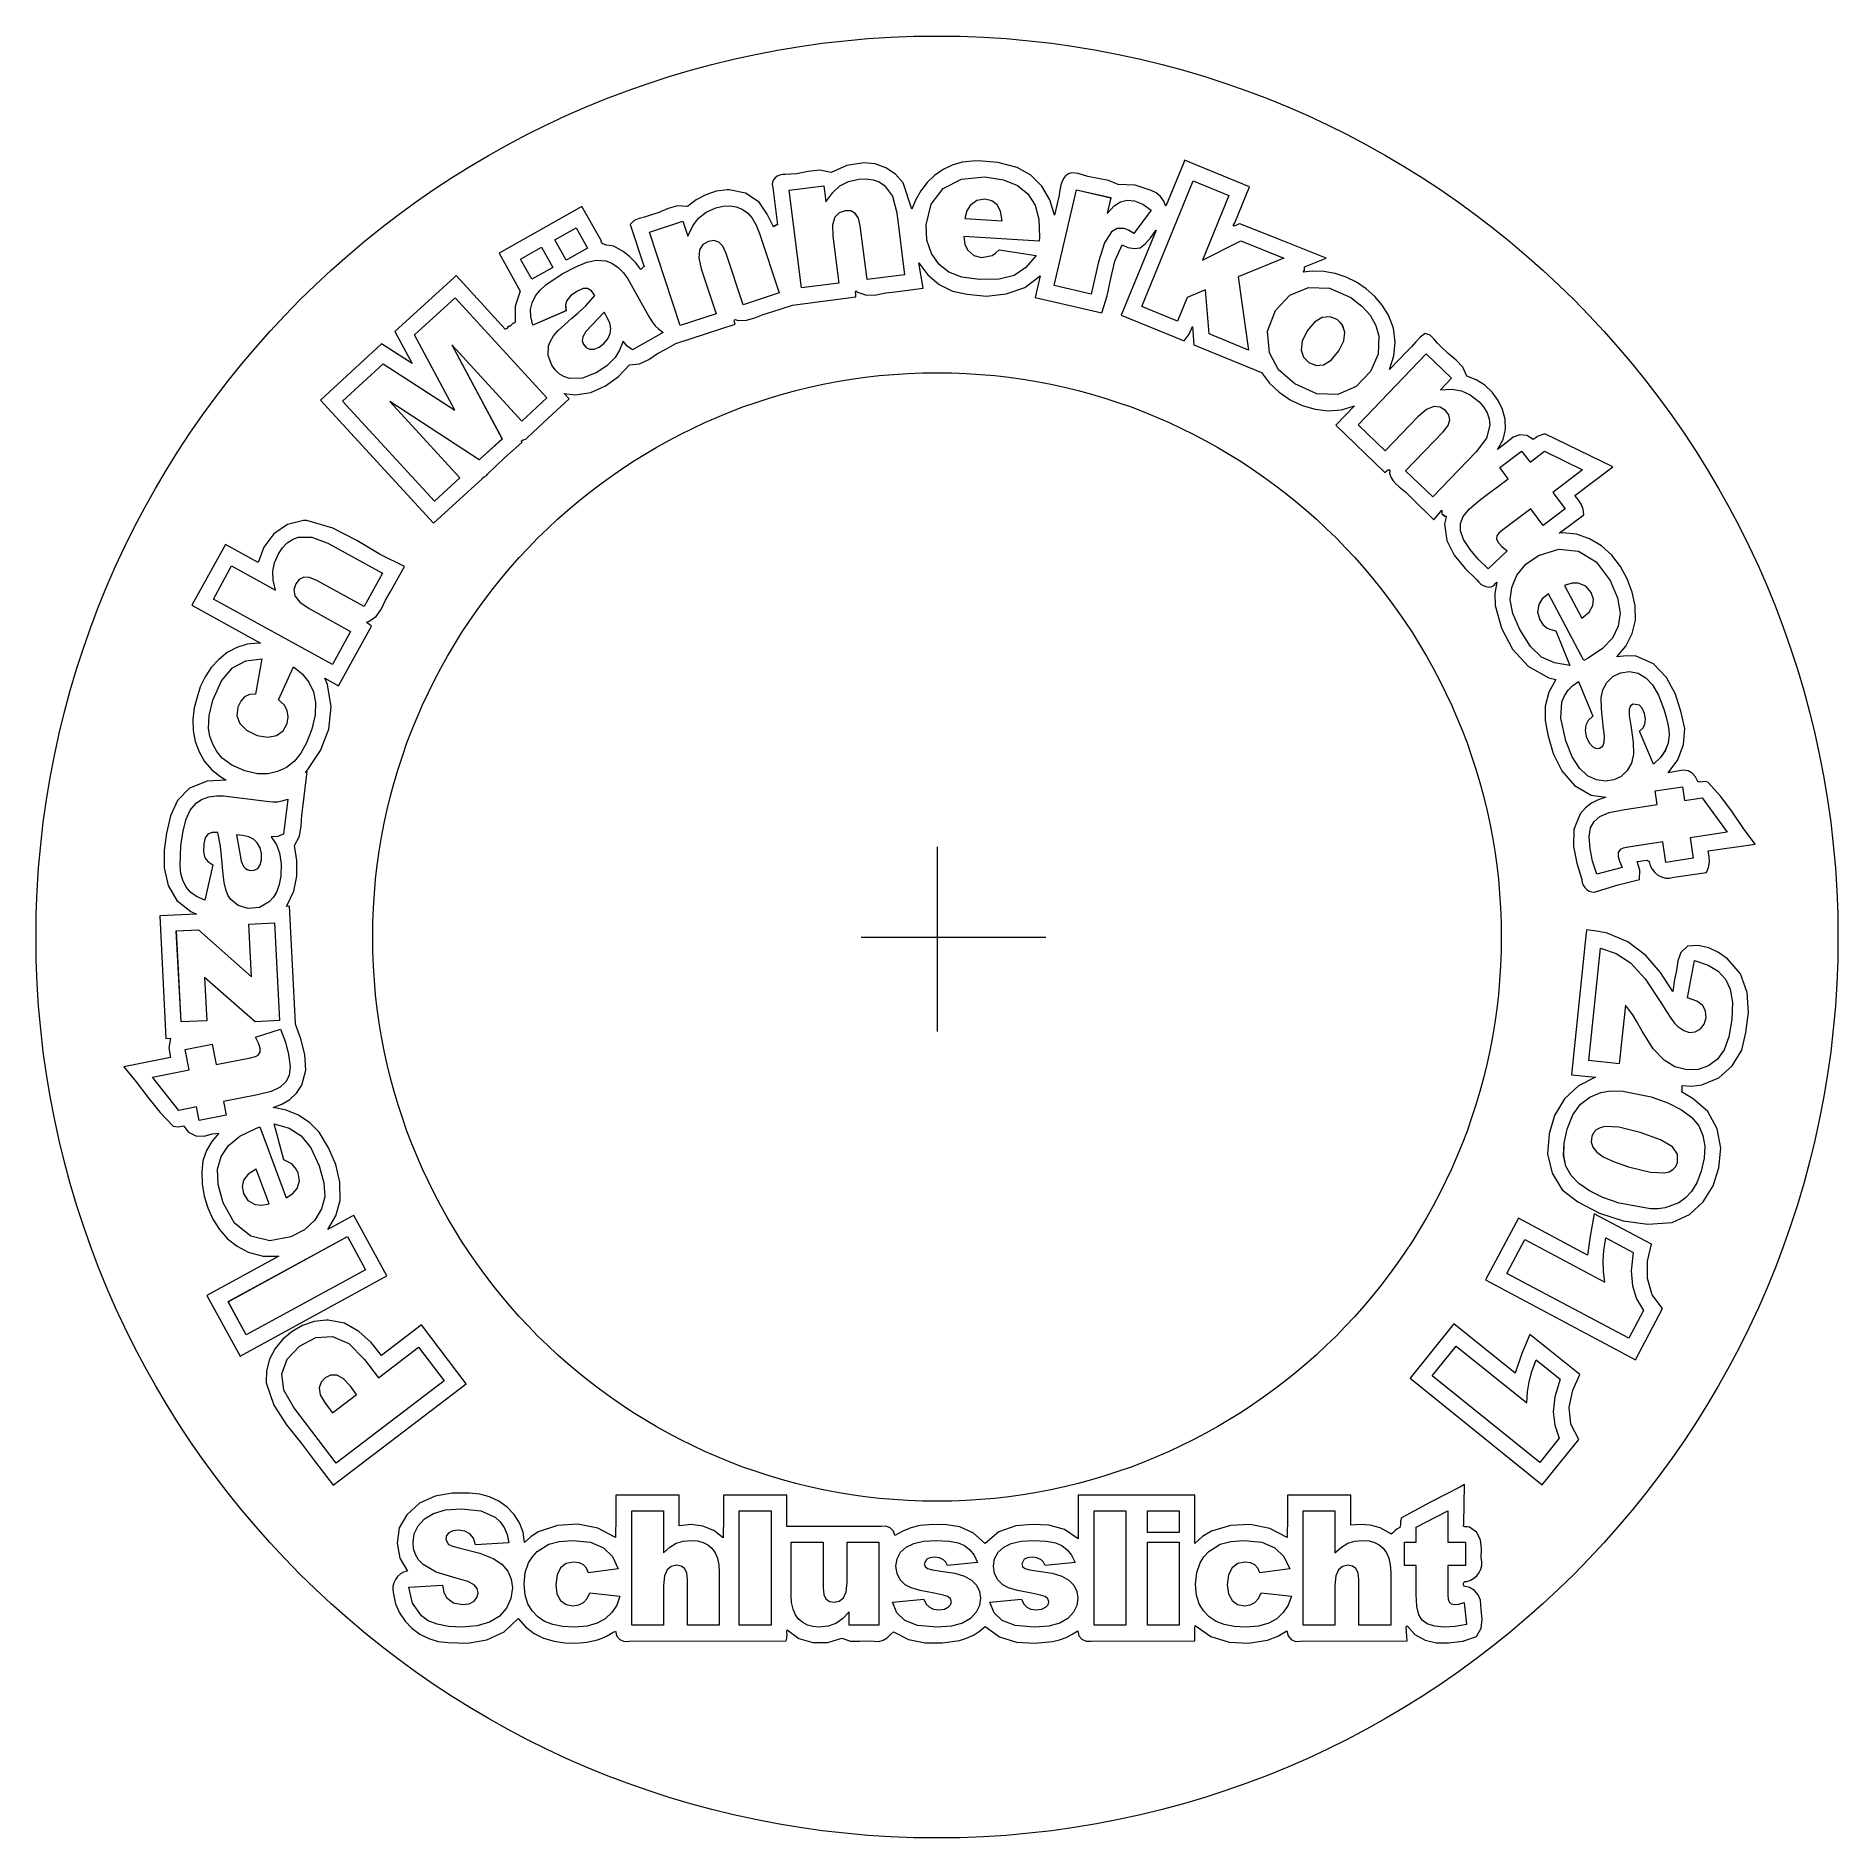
# Model space of a CAD drawing. Header units: millimetres. Extents: x -24 to 356, y -26 to 354.
import ezdxf

# ---------------------------------------------------------------- set-up
doc = ezdxf.new("R2010")
doc.units = ezdxf.units.MM
for name, color, linetype, lineweight in [('Aussen', 7, 'CONTINUOUS', 0), ('hilf', 7, 'CONTINUOUS', 0), ('Innenkreis', 7, 'CONTINUOUS', 0), ('Pocket', 7, 'CONTINUOUS', 0), ('TextPocket', 7, 'CONTINUOUS', 0)]:
    doc.layers.add(name, color=color, linetype=linetype, lineweight=lineweight)

msp = doc.modelspace()

# ---------------------------------------------------------------- linework, layer by layer
at = {"layer": 'Aussen'}
msp.add_circle((165.56675, 164.24175), 190, dxfattribs=at)
at = {"layer": 'hilf', "color": 0}
for points in [[(165.56675, 183.2885), (165.56675, 144.32925)], [(149.54975, 164.24175), (188.5105, 164.24175)]]:
    msp.add_lwpolyline(points, dxfattribs=at)
at = {"layer": 'Innenkreis'}
msp.add_circle((165.56675, 164.24175), 119, dxfattribs=at)
at = {"layer": 'Pocket', "color": 0}
for points in [[(134.3765, 321.7175), (141.7195, 322.65), (142.1455, 319.2975), (143.57775, 321.265), (145.10625, 322.645), (146.89125, 323.5525), (149.10075, 324.0575), (150.66325, 324.1325), (152.07775, 323.94), (153.34625, 323.48), (154.465, 322.75), (156.1725, 320.4575), (157.08675, 316.98), (158.747, 303.9025), (150.822, 302.895), (149.3855, 314.2125), (148.99625, 315.84), (148.32225, 316.8525), (147.38225, 317.3525), (146.2035, 317.41), (144.9395, 316.975), (144.01725, 316.03), (143.54, 314.43), (143.61975, 312.0225), (144.87425, 302.14), (136.9885, 301.14), (134.3765, 321.7175)], [(187.10525, 310.96), (171.19975, 311.975), (171.45875, 310.285), (172.0515, 309.0625), (173.3115, 307.97), (174.96725, 307.5275), (177.22575, 307.97), (177.92575, 308.44), (178.6935, 309.1875), (186.464, 307.9675), (184.314, 305.415), (181.85075, 303.76), (178.7015, 302.95), (174.494, 302.88), (170.8375, 303.4025), (168.09625, 304.4425), (166.03325, 306.085), (164.414, 308.375), (163.4345, 311.2025), (163.25275, 314.42), (164.3065, 318.76), (166.8525, 322.0775), (170.7045, 324.0925), (175.64025, 324.53), (179.59375, 323.94), (182.57125, 322.7375), (184.7315, 320.9475), (186.24125, 318.59), (187.06175, 315.5875), (187.16225, 311.8575), (187.10525, 310.96)], [(219.618, 323.7075), (227.1375, 320.6325), (221.54925, 306.965), (229.647, 311.0825), (238.7045, 307.3775), (229.06625, 303.47), (231.2515, 288.0175), (222.953, 291.41), (222.21525, 300.7), (218.34025, 299.12), (216.30025, 294.13), (208.7795, 297.205), (219.618, 323.7075)], [(179.27775, 315.2775), (178.974, 317.2775), (178.24025, 318.65), (177.13225, 319.47), (175.673, 319.8125), (173.94625, 319.545), (172.5545, 318.5025), (171.89125, 317.3775), (171.4615, 315.775), (179.27775, 315.2775)], [(194.95975, 321.835), (202.20925, 320.1575), (201.44175, 316.845), (202.923, 318.4125), (204.275, 319.2975), (205.668, 319.6225), (207.224, 319.475), (208.9545, 318.795), (210.726, 317.5425), (207.05025, 312.58), (205.92175, 313.2925), (205.01325, 313.6525), (203.589, 313.6525), (202.36275, 312.9425), (200.875, 310.6125), (199.63125, 306.6), (198.06175, 299.8275), (190.27925, 301.63), (194.95975, 321.835)], [(104.93025, 312.895), (111.95875, 315.2175), (113.018, 312.0075), (114.0475, 314.215), (115.28325, 315.8625), (116.86175, 317.0925), (118.933, 318.0125), (120.452, 318.385), (121.87925, 318.4675), (123.20975, 318.2575), (124.448, 317.7575), (125.575, 316.96), (126.564, 315.835), (127.41425, 314.3775), (128.12775, 312.595), (132.2605, 300.075), (124.67575, 297.5725), (121.09925, 308.4025), (120.40475, 309.9275), (119.549, 310.79), (118.53025, 311.105), (117.364, 310.9325), (116.2055, 310.2625), (115.48125, 309.16), (115.31975, 307.4975), (115.85825, 305.15), (118.982, 295.6925), (111.434, 293.2), (104.93025, 312.895)], [(84.96625, 311.2625), (89.44625, 313.7775), (91.836, 309.52), (87.35775, 307.005), (84.96625, 311.2625)], [(77.74525, 307.2075), (82.1735, 309.695), (84.5635, 305.435), (80.135, 302.95), (77.74525, 307.2075)], [(87.32925, 296.2825), (80.3115, 293.26), (79.8965, 295.0675), (79.85425, 296.59), (80.1975, 298.0125), (80.92325, 299.4725), (81.79225, 300.5775), (83.0865, 301.7625), (86.53575, 304.0775), (89.39475, 305.5675), (91.74275, 306.5325), (93.77425, 306.9725), (95.70725, 306.8525), (97.01875, 306.37), (98.3265, 305.4575), (99.4765, 304.305), (100.33925, 303.07), (104.82325, 295.0825), (105.5015, 293.9625), (106.10475, 293.1575), (106.8265, 292.49), (107.85175, 291.72), (101.3455, 288.0675), (100.24275, 288.8375), (99.3545, 289.8625), (98.626, 287.975), (97.697, 286.4675), (96.02475, 284.7925), (93.84375, 283.32), (90.78375, 282.0975), (88.0805, 282.055), (86.9045, 282.44), (85.8885, 283.0275), (85.0315, 283.82), (84.33575, 284.815), (83.5845, 286.8625), (83.64275, 288.8825), (84.025, 289.915), (84.71275, 291.0075), (85.7015, 292.155), (86.9955, 293.3625), (88.57025, 294.725), (89.83675, 295.8325), (90.7945, 296.6875), (91.44275, 297.2925), (93.427, 299.5025), (92.6855, 300.515), (91.8945, 300.995), (90.95075, 300.97), (89.7515, 300.465), (88.33675, 299.4925), (87.50275, 298.485), (87.2465, 297.535), (87.32925, 296.2825)], [(236.96275, 296.3925), (239.989, 299.5875), (243.902, 301.2025), (248.3195, 301.095), (252.84, 299.0825), (255.17, 297.3), (256.935, 295.3475), (258.135, 293.2225), (258.77, 290.925), (258.6125, 287.1575), (257.0125, 283.52), (253.975, 280.3), (250.07, 278.6675), (245.65825, 278.805), (241.0535, 280.885), (237.60725, 283.88), (235.65425, 287.4175), (235.24725, 292.0125), (236.96275, 296.3925)], [(40.2195, 277.275), (48.801, 285.14), (63.88475, 275.335), (55.409, 291.1975), (63.96075, 299.0375), (83.309, 277.9325), (77.98275, 273.05), (63.227, 289.145), (73.851, 269.2625), (69.028, 264.84), (50.1545, 277.16), (64.91, 261.065), (59.569, 256.1675), (40.2195, 277.275)], [(95.38725, 296.0125), (92.91325, 293.4375), (91.501, 291.91), (90.85975, 290.8275), (90.76225, 289.985), (90.998, 289.225), (91.557, 288.56), (92.315, 288.195), (93.24125, 288.2125), (94.2885, 288.6325), (95.32475, 289.4), (96.1195, 290.3975), (96.62525, 291.5), (96.76775, 292.555), (96.5605, 293.67), (96.00825, 294.905), (95.38725, 296.0125)], [(243.65775, 292.0725), (242.57675, 289.8975), (242.35825, 288.0275), (242.88475, 286.495), (244.0105, 285.37), (245.49975, 284.795), (247.08275, 284.9375), (248.71, 285.9125), (250.3025, 287.8525), (251.3475, 289.975), (251.55, 291.8175), (251.045, 293.3325), (249.96075, 294.43), (248.44675, 295.0125), (246.8195, 294.8625), (245.19175, 293.9175), (243.65775, 292.0725)], [(268.745, 287.1925), (274.0775, 282.0575), (271.7325, 279.625), (274.165, 279.745), (276.2, 279.42), (278.0225, 278.5975), (279.805, 277.1925), (280.8425, 276.0225), (281.5775, 274.8), (282.0125, 273.525), (282.15, 272.195), (281.435, 269.4275), (279.3, 266.5325), (270.155, 257.0375), (264.4, 262.58), (272.3125, 270.795), (273.3375, 272.12), (273.7025, 273.28), (273.505, 274.3275), (272.81, 275.28), (271.6775, 275.9925), (270.3625, 276.12), (268.8175, 275.485), (266.9925, 273.9125), (260.0825, 266.74), (254.3575, 272.255), (268.745, 287.1925)], [(301.72, 262.7625), (295.4175, 258.015), (298.05, 254.52), (293.4175, 251.03), (290.785, 254.525), (284.9025, 250.095), (284.06, 249.3815), (283.6525, 248.835), (283.575, 248.108), (283.945, 247.3445), (284.68, 246.57925), (285.83, 245.684), (281.8, 241.9135), (279.6975, 243.90075), (277.97, 245.92575), (276.57, 248.09975), (275.9475, 249.87775), (275.975, 251.4325), (276.53, 252.9325), (277.86, 254.56), (280.155, 256.495), (285.99, 260.8925), (284.2275, 263.23), (288.86, 266.72), (290.6225, 264.3825), (293.665, 266.6725), (301.72, 262.7625)], [(12.977425, 235.5155), (16.8077, 242.4805), (26.04975, 237.39825), (25.5655, 239.51), (25.49775, 241.3805), (25.864, 243.1735), (26.69, 245.048), (27.53625, 246.33375), (28.517, 247.34825), (29.62925, 248.093), (30.87425, 248.565), (33.743, 248.5935), (37.08375, 247.29), (48.6355, 240.93825), (44.786, 233.93825), (34.79125, 239.434), (33.24525, 240.0785), (32.03, 240.1285), (31.07225, 239.66325), (30.333, 238.74375), (29.9425, 237.466), (30.16225, 236.1625), (31.1755, 234.836), (33.16925, 233.484), (41.89725, 228.68375), (38.067, 221.719), (12.977425, 235.5155)], [(301.9425, 222.5465), (294.495, 236.636), (293.1875, 235.53325), (292.4575, 234.3885), (292.1825, 232.742), (292.6725, 231.09925), (293.335, 230.158), (294.23, 229.40425), (294.9975, 229.05425), (296.035, 228.7895), (299.055, 221.52775), (295.755, 222.027), (293.0575, 223.2625), (290.72, 225.5235), (288.4625, 229.073), (286.9975, 232.464), (286.4525, 235.34475), (286.775, 237.9625), (287.88, 240.541), (289.7775, 242.8535), (292.4275, 244.6885), (296.6775, 246.05825), (300.835, 245.6205), (304.5675, 243.39075), (307.52, 239.411), (309.0825, 235.73275), (309.615, 232.56575), (309.2175, 229.78775), (307.995, 227.269), (305.865, 225), (302.7375, 222.9655), (301.9425, 222.5465)], [(301.53, 231.474), (303.08, 232.7785), (303.865, 234.1215), (303.985, 235.494), (303.515, 236.918), (302.385, 238.25), (300.77, 238.89175), (299.4625, 238.86975), (297.8725, 238.398), (301.53, 231.474)], [(26.68875, 214.2715), (29.83125, 221.19975), (31.67725, 219.736), (33.10275, 217.9865), (34.05625, 215.9695), (34.527, 213.68825), (34.4375, 211.07975), (33.70775, 208.04175), (32.632, 205.20825), (31.4385, 202.98675), (30.04025, 201.298), (28.38275, 200.01225), (26.51775, 199.13325), (24.5348, 198.649), (22.27375, 198.67225), (19.576, 199.307), (16.8674, 200.4705), (14.838325, 201.98725), (13.7207, 203.34475), (12.85265, 204.9275), (12.249075, 206.6015), (11.964225, 208.211), (12.0958, 210.95525), (12.8852, 214.175), (14.69185, 218.29175), (16.9922, 220.97575), (19.818775, 222.45425), (23.20015, 222.911), (21.847875, 215.48675), (20.58785, 215.37025), (19.55565, 214.87225), (18.735075, 214.00425), (18.14235, 212.7225), (17.930775, 210.91175), (18.514, 209.2355), (19.921875, 207.8275), (22.21275, 206.768), (24.4466, 206.36525), (26.283, 206.726), (27.653, 207.72975), (28.49525, 209.25425), (28.74625, 210.68125), (28.53875, 211.99), (27.85925, 213.19575), (26.68875, 214.2715)], [(300.835, 218.13025), (303.8875, 210.81675), (302.91, 209.9), (302.3725, 208.914), (302.2425, 207.80025), (302.49, 206.4955), (303.075, 205.1905), (303.88, 204.331), (304.5775, 204.01225), (305.295, 204.0555), (305.955, 204.49625), (306.2975, 205.30725), (306.3, 206.54175), (306.065, 208.815), (305.6825, 212.374), (305.62, 214.71075), (305.9775, 216.37225), (306.8075, 217.924), (308.0625, 219.17475), (309.6725, 219.961), (311.585, 220.24475), (313.4025, 219.87425), (315.0575, 218.90725), (316.485, 217.3965), (317.7425, 215.2275), (318.86, 212.26525), (319.34, 210.59975), (319.6825, 209.14725), (319.8825, 207.90625), (319.9425, 206.87525), (319.735, 205.1095), (319.1425, 203.5375), (318.125, 202.0805), (316.65, 200.69575), (313.7025, 207.67425), (314.41, 208.30475), (314.81, 209.04125), (314.95, 210.16975), (314.735, 211.3905), (314.27, 212.46875), (313.68, 213.12925), (312.4, 213.364), (311.82, 212.98025), (311.5325, 212.276), (311.5475, 210.98225), (311.8725, 208.8215), (312.385, 205.36275), (312.43, 202.8185), (312.01, 200.9035), (311.125, 199.32325), (309.8675, 198.12025), (308.3175, 197.366), (306.545, 197.1015), (304.655, 197.3715), (302.7825, 198.24625), (301.0475, 199.82925), (299.515, 202.23275), (298.21, 205.5935), (297.15, 210.3625), (297.35, 213.81425), (297.88, 215.12575), (298.6375, 216.2815), (299.6225, 217.28375), (300.835, 218.13025)], [(12.85805, 179.476), (11.132825, 172.03375), (9.431975, 172.77025), (8.182775, 173.63675), (7.237425, 174.75725), (6.491425, 176.20725), (6.117075, 177.56225), (5.92855, 179.30625), (6.106225, 183.4565), (6.601275, 186.64275), (7.2157, 189.106), (8.0648, 191.0035), (9.305825, 192.4885), (10.47365, 193.2605), (11.983225, 193.7715), (13.59185, 194.01725), (15.0974, 193.97775), (24.188925, 192.85775), (25.49225, 192.74225), (26.49875, 192.75025), (27.4645, 192.936), (28.692, 193.3065), (27.77925, 185.901), (26.5055, 185.468), (25.1545, 185.35975), (26.2425, 183.65625), (26.907, 182.0135), (27.2665, 179.6725), (27.15925, 177.044), (26.83925, 175.32575), (26.33325, 173.85375), (25.64025, 172.62925), (24.76265, 171.651), (22.682025, 170.46325), (20.321975, 170.2705), (18.22645, 170.87825), (16.6341, 172.122), (16.0292, 173.04275), (15.557175, 174.243), (15.2181, 175.7215), (15.01195, 177.478), (14.706775, 181.231), (14.4816, 183.389), (13.8753, 186.29675), (12.620725, 186.29975), (11.766225, 185.94675), (11.22775, 185.1725), (10.923925, 183.9055), (10.8697, 182.19125), (11.1857, 180.92175), (11.798775, 180.15275), (12.85805, 179.476)], [(332.18, 186.335), (324.375, 185.1605), (325.0275, 180.83375), (319.2925, 179.9695), (318.64, 184.29625), (311.3575, 183.199), (310.275, 182.9725), (309.6575, 182.6865), (309.245, 182.0815), (309.205, 181.2365), (309.485, 180.2125), (310.0725, 178.87775), (304.7325, 177.482), (303.83, 180.22975), (303.2775, 182.8315), (303.08, 185.40975), (303.3775, 187.27225), (304.14, 188.627), (305.345, 189.681), (307.29, 190.4785), (310.23, 191.089), (317.4525, 192.17675), (317.0175, 195.0725), (322.7525, 195.9365), (323.19, 193.03925), (326.955, 193.60775), (332.18, 186.335)], [(17.849375, 185.80725), (18.4584, 182.2875), (18.850375, 180.2475), (19.3427, 179.08925), (19.965275, 178.5115), (20.71535, 178.251), (21.5834, 178.3065), (22.326675, 178.7015), (22.86105, 179.45825), (23.144525, 180.5485), (23.14045, 181.8385), (22.80545, 183.07025), (22.21815, 184.13225), (21.4532, 184.8715), (20.431875, 185.36625), (19.10945, 185.6515), (17.849375, 185.80725)], [(6.138775, 146.31875), (5.1541, 165.53125), (9.79545, 165.77025), (20.982525, 155.86075), (20.412875, 166.95975), (25.8355, 167.23775), (26.8935, 146.59975), (21.74345, 146.3365), (11.093475, 155.725), (11.561425, 146.597), (6.138775, 146.31875)], [(303.0075, 138.17825), (305.4775, 161.91675), (308.8025, 160.74225), (311.825, 158.76325), (314.9, 155.4295), (318.34, 150.2305), (319.39, 148.523), (320.3175, 147.1435), (321.12, 146.09375), (321.8025, 145.3735), (323.0325, 144.50975), (324.245, 144.1365), (325.475, 144.2545), (326.56, 144.877), (327.3725, 145.88375), (327.7425, 147.1895), (327.65, 148.59475), (327.05, 149.775), (325.8175, 150.7095), (323.825, 151.4065), (325.29, 159.26675), (328.1925, 158.29675), (330.3175, 157.015), (331.8225, 155.3465), (332.83, 153.21875), (333.305, 150.4355), (333.1875, 146.8395), (332.5625, 143.1545), (331.56, 140.45), (330.1325, 138.49825), (328.245, 137.1025), (326.0575, 136.3145), (323.6975, 136.22075), (321.1925, 136.87075), (318.8825, 138.27325), (316.62, 140.674), (314.255, 144.352), (313.055, 146.49525), (312.275, 147.79725), (311.6025, 148.74675), (310.7425, 149.86175), (309.4575, 137.507), (303.0075, 138.17825)], [(0.107151, 134.6965), (7.849125, 136.22075), (7.002775, 140.514), (12.69395, 141.634), (13.540325, 137.34275), (20.764175, 138.7655), (21.8343, 139.042), (22.4406, 139.35425), (22.82445, 139.978), (22.82715, 140.82425), (22.498925, 141.83475), (21.8533, 143.1395), (27.1255, 144.77525), (28.15075, 142.07225), (28.82225, 139.4965), (29.13275, 136.93025), (28.91975, 135.056), (28.21725, 133.66975), (27.063, 132.56), (25.156, 131.6785), (22.246625, 130.9355), (15.07975, 129.52325), (15.6467, 126.64925), (9.954175, 125.52775), (9.388575, 128.403), (5.65185, 127.66675), (0.107151, 134.6965)], [(316.14, 130.53125), (319.6975, 129.25625), (322.565, 127.80775), (324.735, 126.18825), (326.215, 124.3965), (327.095, 122.38775), (327.47, 120.1295), (327.3475, 117.62425), (326.72, 114.87075), (325.7825, 112.40625), (324.645, 110.54125), (323.375, 109.16875), (321.99, 108.18675), (319.155, 107.1315), (317.6775, 106.939), (316.035, 106.939), (309.4125, 108.1205), (305.9825, 109.3385), (303.1475, 110.719), (300.91, 112.2625), (299.27, 113.96875), (298.21, 115.9195), (297.725, 118.19275), (297.8075, 120.79), (298.4625, 123.71), (299.69, 126.751), (301.2675, 128.9605), (303.215, 130.485), (305.5625, 131.4685), (307.62, 131.80625), (310.165, 131.76), (316.14, 130.53125)], [(22.756625, 124.19175), (28.29725, 109.2475), (29.735, 110.1725), (30.61125, 111.21), (31.0955, 112.8065), (30.82825, 114.49925), (30.29375, 115.5205), (29.50575, 116.38325), (27.79675, 117.22825), (25.7515, 124.82225), (28.95775, 123.8985), (31.471, 122.3185), (33.492, 119.7725), (35.266, 115.95725), (36.27675, 112.40525), (36.4405, 109.47675), (35.7775, 106.924), (34.34375, 104.5125), (32.15875, 102.4685), (29.2955, 100.994), (24.899625, 100.19275), (20.834675, 101.169), (17.427575, 103.87075), (15.020075, 108.20025), (13.951275, 112.05375), (13.840075, 115.2615), (14.5969, 117.9645), (16.1377, 120.30025), (18.546575, 122.2725), (21.91435, 123.8795), (22.756625, 124.19175)], [(313.82, 122.9885), (309.3475, 124.1035), (306.3875, 124.25525), (305.395, 123.991), (304.6075, 123.5515), (304.03, 122.93725), (303.66, 122.14475), (303.5325, 121.0055), (303.855, 119.9015), (304.6825, 118.83825), (306.0525, 117.86425), (308.2025, 116.8715), (311.4, 115.78375), (316.03, 114.62825), (319.01, 114.48575), (319.99, 114.75), (320.7725, 115.2045), (321.355, 115.84625), (321.7375, 116.676), (321.7525, 118.449), (320.645, 119.9895), (318.115, 121.45025), (313.82, 122.9885)], [(21.995725, 115.28575), (20.2908, 114.1955), (19.33595, 112.96675), (19.037525, 111.6225), (19.3183, 110.14825), (20.262325, 108.682), (21.781425, 107.833), (23.07945, 107.685), (24.719225, 107.94275), (21.995725, 115.28575)], [(19.90965, 80.34275), (16.0916, 87.3385), (41.227, 101.05375), (45.044, 94.058), (19.90965, 80.34275)], [(311.4675, 79.6385), (285.755, 93.3105), (289.5325, 100.415), (306.38, 91.4565), (306.0975, 93.7865), (306.0375, 95.9295), (306.2075, 98.1635), (306.6325, 100.79075), (312.3925, 97.72825), (311.9675, 93.86675), (312.205, 90.682), (313.0775, 87.95175), (314.5575, 85.45075), (311.4675, 79.6385)], [(38.8385, 53.31225), (29.9275, 65.01325), (27.8375, 68.69975), (27.39125, 72.115), (28.502, 75.2265), (31.11025, 77.96775), (34.5785, 79.78775), (38.08725, 79.99125), (41.535, 78.48725), (44.84575, 75.1465), (47.781, 71.293), (56.23375, 77.73025), (61.6185, 70.65975), (38.8385, 53.31225)], [(292.6625, 53.4125), (270.0225, 71.7285), (275.085, 77.9855), (289.92, 65.983), (290.085, 68.324), (290.435, 70.44), (291.0275, 72.60075), (291.9425, 75.099), (297.015, 70.99475), (295.865, 67.285), (295.4925, 64.11275), (295.8275, 61.267), (296.8025, 58.52975), (292.6625, 53.4125)], [(43.16525, 67.7775), (41.8525, 69.50275), (40.35775, 71.103), (38.97575, 71.82875), (37.69275, 71.83025), (36.53025, 71.26875), (35.67575, 70.3355), (35.2565, 69.169), (35.4805, 67.714), (36.55875, 65.9125), (38.08475, 63.9095), (43.16525, 67.7775)]]:
    msp.add_lwpolyline(points, dxfattribs=at)
for points in [[(54.16125, 27.09985), (61.25225, 27.544725), (61.598, 26.024275), (62.1855, 24.913425), (63.58525, 23.814825), (65.4785, 23.4486), (66.889, 23.63575), (67.93625, 24.197275), (68.58175, 25.00565), (68.79875, 25.9334), (68.5915, 26.8218), (67.974, 27.609825), (66.60975, 28.331425), (64.16025, 29.009575), (59.96225, 30.291325), (57.1725, 31.93385), (56.25025, 32.9104), (55.59225, 34.011725), (55.19775, 35.237875), (55.0675, 36.588775), (55.336, 38.396775), (56.1415, 40.098975), (57.48975, 41.576), (59.38025, 42.69775), (61.944, 43.40975), (65.3105, 43.64725), (69.382, 43.21725), (72.35775, 41.92725), (73.447, 40.94125), (74.29075, 39.700225), (74.89, 38.2069), (75.24425, 36.458575), (68.22375, 36.04625), (67.787, 37.451425), (67.04675, 38.4117), (65.979, 38.96915), (64.57275, 39.15495), (63.43325, 39.016625), (62.614, 38.6016), (62.12025, 37.9926), (61.9575, 37.261525), (62.50025, 36.230725), (63.387, 35.76955), (65.00125, 35.340975), (69.1895, 34.28165), (71.9945, 33.208775), (73.82, 32.004375), (75.07075, 30.5395), (75.7935, 28.84955), (76.03625, 26.96965), (75.71325, 24.742525), (74.7505, 22.694475), (73.21225, 20.9719), (71.1645, 19.721375), (68.563, 18.9659), (65.36475, 18.71225), (62.5245, 18.8601), (60.1565, 19.30365), (58.263, 20.04285), (56.8415, 21.0777), (54.98725, 23.768675), (54.16125, 27.09985)], [(101.18975, 43.23475), (107.8845, 43.23475), (107.8845, 34.353525), (109.24075, 35.56745), (110.59175, 36.377175), (112.06475, 36.8329), (113.78725, 36.984825), (115.0785, 36.881775), (116.2245, 36.569775), (117.227, 36.05165), (118.08425, 35.324675), (118.77175, 34.38335), (119.26275, 33.21965), (119.5585, 31.833475), (119.6575, 30.22485), (119.6575, 19.124575), (112.93, 19.124575), (112.93, 28.72745), (112.777, 30.131275), (112.3225, 31.054925), (111.59, 31.567625), (110.61325, 31.738525), (109.50825, 31.50795), (108.63875, 30.8162), (108.07175, 29.52905), (107.8845, 27.512175), (107.8845, 19.124575), (101.18975, 19.124575), (101.18975, 43.23475)], [(123.87975, 43.23475), (130.59075, 43.23475), (130.59075, 19.124575), (123.87975, 19.124575), (123.87975, 43.23475)], [(198.68725, 43.23475), (205.3985, 43.23475), (205.3985, 19.124575), (198.68725, 19.124575), (198.68725, 43.23475)], [(209.93375, 43.23475), (216.6285, 43.23475), (216.6285, 38.677525), (209.93375, 38.677525), (209.93375, 43.23475)], [(242.79125, 43.23475), (249.48675, 43.23475), (249.48675, 34.353525), (250.84175, 35.56745), (252.19425, 36.377175), (253.66675, 36.8329), (255.38925, 36.984825), (256.67925, 36.881775), (257.82675, 36.569775), (258.82925, 36.05165), (259.68675, 35.324675), (260.37425, 34.38335), (260.86425, 33.21965), (261.15925, 31.833475), (261.25925, 30.22485), (261.25925, 19.124575), (254.53175, 19.124575), (254.53175, 28.72745), (254.37925, 30.131275), (253.92425, 31.054925), (253.19175, 31.567625), (252.21425, 31.738525), (251.10925, 31.50795), (250.23925, 30.8162), (249.67425, 29.52905), (249.48675, 27.512175), (249.48675, 19.124575), (242.79125, 19.124575), (242.79125, 43.23475)], [(273.32675, 43.23475), (273.32675, 36.588775), (277.00925, 36.588775), (277.00925, 31.705975), (273.32675, 31.705975), (273.32675, 25.504775), (273.37925, 24.575725), (273.54425, 24.023675), (273.99175, 23.604575), (274.69425, 23.46485), (275.57925, 23.572), (276.76675, 23.893475), (277.25925, 19.271075), (274.85675, 18.865525), (272.62175, 18.728525), (270.44925, 18.88995), (268.93675, 19.36875), (267.90675, 20.179825), (267.18425, 21.321875), (266.75675, 23.033575), (266.61425, 25.55365), (266.61425, 31.705975), (264.15175, 31.705975), (264.15175, 36.588775), (266.61425, 36.588775), (266.61425, 39.795175), (273.32675, 43.23475)], [(92.34625, 25.949675), (98.71025, 25.228125), (98.013, 23.369925), (96.97975, 21.7776), (95.61225, 20.485), (93.914, 19.5152), (91.79425, 18.914375), (89.1725, 18.71225), (86.62125, 18.84245), (84.539, 19.227675), (82.8165, 19.908575), (81.35475, 20.90955), (80.1665, 22.170925), (79.26575, 23.63305), (78.69875, 25.4492), (78.5115, 27.7726), (78.74075, 30.24655), (79.43375, 32.264775), (80.2285, 33.5099), (81.273, 34.619375), (83.6765, 36.17645), (85.90925, 36.782725), (88.695, 36.984825), (92.46025, 36.60235), (95.211, 35.4549), (97.12075, 33.572275), (98.363, 30.9844), (92.064, 30.143475), (91.64775, 31.122725), (90.99, 31.82535), (90.073, 32.252575), (88.8905, 32.395), (87.38625, 32.0966), (86.1995, 31.201425), (85.43025, 29.705375), (85.174, 27.593575), (85.4275, 25.69875), (86.194, 24.322075), (87.35225, 23.48385), (88.7925, 23.204425), (89.99975, 23.372625), (91.00075, 23.877175), (91.78625, 24.7317), (92.34625, 25.949675)], [(153.28525, 19.124575), (147.03525, 19.124575), (147.03525, 21.9512), (145.62875, 20.459225), (144.214, 19.466375), (142.62825, 18.914375), (140.72, 18.728525), (139.41275, 18.832975), (138.25425, 19.142225), (137.245, 19.658975), (136.38525, 20.38325), (135.69875, 21.321875), (135.20775, 22.482875), (134.91475, 23.86635), (134.81725, 25.47225), (134.81725, 36.588775), (141.5445, 36.588775), (141.5445, 26.985925), (141.69525, 25.5794), (142.15225, 24.6476), (142.882, 24.130825), (143.86125, 23.958575), (144.9505, 24.18915), (145.82525, 24.8809), (146.39775, 26.16805), (146.59, 28.184925), (146.59, 36.588775), (153.28525, 36.588775), (153.28525, 19.124575)], [(156.162, 23.958575), (162.8025, 24.5825), (163.295, 23.56795), (163.9525, 22.889775), (164.81675, 22.507275), (165.9275, 22.379775), (167.12375, 22.523575), (168.0165, 22.9549), (168.44625, 23.436375), (168.5915, 24.023675), (168.4015, 24.6666), (167.83725, 25.141325), (166.84425, 25.455975), (164.9565, 25.83575), (162.00375, 26.42035), (160.11725, 26.958775), (158.865, 27.657325), (157.8275, 28.711175), (157.13175, 30.0336), (156.89975, 31.526925), (157.1495, 33.13285), (157.90325, 34.500025), (159.09425, 35.593225), (160.665, 36.36635), (162.72525, 36.8302), (165.385, 36.984825), (168.099, 36.865475), (169.99675, 36.5074), (171.36225, 35.8984), (172.4815, 35.026275), (173.39275, 33.846275), (174.136, 32.3136), (167.78825, 31.689675), (167.456, 32.41535), (166.96375, 32.92125), (166.09275, 33.315925), (165.0595, 33.4475), (164.0735, 33.34715), (163.3995, 33.046025), (162.88375, 32.069475), (163.048, 31.503875), (163.54575, 31.098325), (164.58725, 30.785025), (166.405, 30.506975), (169.313, 30.0526), (171.36925, 29.449025), (172.80825, 28.632525), (173.86475, 27.528475), (174.5105, 26.218225), (174.7275, 24.783225), (174.497, 23.2899), (173.8105, 21.83725), (172.6345, 20.55145), (170.93525, 19.5586), (168.6145, 18.9252), (165.586, 18.71225), (161.48425, 19.0527), (158.76625, 20.074025), (157.099, 21.72875), (156.162, 23.958575)], [(176.7185, 23.958575), (183.35925, 24.5825), (183.8515, 23.56795), (184.5095, 22.889775), (185.3735, 22.507275), (186.48425, 22.379775), (187.68025, 22.523575), (188.573, 22.9549), (189.003, 23.436375), (189.148, 24.023675), (188.95825, 24.6666), (188.394, 25.141325), (187.40125, 25.455975), (185.513, 25.83575), (182.56025, 26.42035), (180.67375, 26.958775), (179.42175, 27.657325), (178.38425, 28.711175), (177.68825, 30.0336), (177.4565, 31.526925), (177.706, 33.13285), (178.46025, 34.500025), (179.65075, 35.593225), (181.22175, 36.36635), (183.28175, 36.8302), (185.9415, 36.984825), (188.65575, 36.865475), (190.55325, 36.5074), (191.919, 35.8984), (193.038, 35.026275), (193.9495, 33.846275), (194.69275, 32.3136), (188.345, 31.689675), (188.01275, 32.41535), (187.52025, 32.92125), (186.64975, 33.315925), (185.61625, 33.4475), (184.63, 33.34715), (183.956, 33.046025), (183.4405, 32.069475), (183.60475, 31.503875), (184.1025, 31.098325), (185.14425, 30.785025), (186.9615, 30.506975), (189.8695, 30.0526), (191.92575, 29.449025), (193.36475, 28.632525), (194.42125, 27.528475), (195.06725, 26.218225), (195.28425, 24.783225), (195.0535, 23.2899), (194.36725, 21.83725), (193.191, 20.55145), (191.49175, 19.5586), (189.171, 18.9252), (186.1425, 18.71225), (182.04075, 19.0527), (179.32275, 20.074025), (177.65575, 21.72875), (176.7185, 23.958575)], [(209.93375, 36.588775), (216.6285, 36.588775), (216.6285, 19.124575), (209.93375, 19.124575), (209.93375, 36.588775)], [(233.94625, 25.949675), (240.3105, 25.228125), (239.61325, 23.369925), (238.57975, 21.7776), (237.21275, 20.485), (235.5145, 19.5152), (233.3945, 18.914375), (230.77275, 18.71225), (228.22125, 18.84245), (226.1395, 19.227675), (224.41675, 19.908575), (222.95475, 20.90955), (221.7665, 22.170925), (220.86625, 23.63305), (220.299, 25.4492), (220.112, 27.7726), (220.34125, 30.24655), (221.03425, 32.264775), (221.829, 33.5099), (222.8735, 34.619375), (225.277, 36.17645), (227.50925, 36.782725), (230.29525, 36.984825), (234.0605, 36.60235), (236.811, 35.4549), (238.72075, 33.572275), (239.96325, 30.9844), (233.6645, 30.143475), (233.248, 31.122725), (232.59, 31.82535), (231.6735, 32.252575), (230.4905, 32.395), (228.98625, 32.0966), (227.7995, 31.201425), (227.03025, 29.705375), (226.774, 27.593575), (227.028, 25.69875), (227.79425, 24.322075), (228.9525, 23.48385), (230.39275, 23.204425), (231.60025, 23.372625), (232.60075, 23.877175), (233.38625, 24.7317), (233.94625, 25.949675)]]:
    msp.add_lwpolyline(points, close=True, dxfattribs=at)
at = {"layer": 'Pocket'}
for radius in [190, 119]:
    msp.add_circle((165.56675, 164.24175), radius, dxfattribs=at)
at = {"layer": 'TextPocket', "color": 0}
for points in [[(217.79525, 328.073), (217.58625, 327.553), (213.828, 318.343), (213.39675, 319.4305), (212.7065, 320.3905), (211.80575, 321.1655), (210.74625, 321.693), (207.354, 322.7755), (203.78425, 322.923), (201.74975, 323.758), (199.589, 324.2055), (197.40675, 324.6005), (195.31275, 325.278), (194.03625, 325.373), (193.2755, 325.168), (192.69075, 324.773), (192.2525, 324.2305), (191.93525, 323.578), (191.70875, 322.8555), (191.54725, 322.1005), (191.424, 321.3555), (191.31, 320.6605), (190.32125, 316.5005), (189.327, 319.7005), (187.6695, 322.573), (185.36775, 324.9105), (182.44775, 326.5105), (178.41675, 327.593), (174.2365, 327.8905), (173.03725, 327.883), (170.8565, 327.643), (168.7785, 327.028), (166.83775, 326.0805), (165.065, 324.838), (163.4915, 323.3405), (162.15025, 321.628), (161.0745, 319.7405), (160.2945, 317.7155), (158.438, 323.3005), (156.81725, 325.103), (154.803, 326.4505), (152.52275, 327.278), (150.10475, 327.518), (146.54, 326.923), (143.2195, 325.4605), (140.83375, 325.9755), (138.4115, 325.678), (135.9675, 325.1655), (133.515, 325.0355), (132.95225, 325.038), (132.39875, 324.9155), (131.88625, 324.683), (131.444, 324.3555), (131.10075, 323.943), (130.8895, 323.4555), (130.839, 322.908), (130.98, 322.308), (131.9525, 314.4605), (131.80475, 314.4605), (131.71, 314.5005), (131.58775, 314.453), (131.58775, 314.4455), (131.58775, 314.2355), (131.37075, 314.2355), (131.15375, 314.2355), (131.15375, 314.018), (131.12, 314.003), (129.7825, 316.6805), (128.08975, 319.183), (125.1695, 321.0955), (121.76275, 321.823), (121.29325, 321.8155), (118.986, 321.5305), (116.7915, 320.7755), (114.757, 319.6655), (112.93425, 318.308), (110.85875, 318.413), (108.86925, 317.843), (106.912, 317.023), (104.93825, 316.3705), (103.8495, 316.058), (102.72475, 315.763), (101.69425, 315.313), (100.886, 314.523), (103.8275, 305.573), (103.66375, 305.5805), (103.372, 305.3005), (103.0995, 304.983), (102.021, 306.418), (100.79625, 307.7055), (99.387, 308.808), (97.761, 309.6855), (97.354, 309.9005), (96.894, 310.0205), (96.41125, 310.0905), (95.93375, 310.1555), (95.4915, 310.2555), (95.1145, 310.443), (94.82975, 310.7555), (94.6695, 311.2405), (90.69425, 318.298), (90.20875, 318.018), (73.211, 308.4555), (77.6735, 300.453), (76.5815, 297.273), (76.614, 293.888), (76.606, 293.888), (76.389, 293.6705), (76.172, 293.6705), (75.8505, 293.3505), (75.529, 293.0305), (75.312, 293.0305), (75.08975, 292.8205), (74.878, 292.5955), (74.59975, 292.4405), (74.505, 292.448), (74.497, 292.448), (64.16725, 303.7255), (63.95825, 303.533), (63.75875, 303.348), (51.24125, 291.928), (54.86925, 285.193), (48.43775, 289.358), (35.52925, 277.4805), (59.3575, 251.48275), (69.61825, 260.868), (69.6995, 261.098), (70.082, 261.318), (70.539, 261.5705), (70.8415, 261.9005), (74.38175, 265.268), (78.0285, 268.5405), (77.953, 268.878), (78.32025, 269.0605), (78.8345, 269.238), (79.2005, 269.558), (83.549, 273.673), (87.99525, 277.7255), (86.9535, 278.863), (89.24425, 278.5955), (92.58625, 279.098), (95.66925, 280.468), (98.4105, 282.478), (100.72825, 284.903), (102.84425, 285.108), (104.76625, 286.058), (106.61625, 287.2755), (108.52475, 288.273), (110.5035, 289.383), (122.978, 293.508), (122.81775, 294.093), (122.838, 294.413), (123.0755, 294.4705), (123.56775, 294.263), (125.4095, 294.288), (127.18525, 294.813), (128.9415, 295.513), (130.72925, 296.0505), (135.121, 297.518), (148.42, 299.2355), (148.428, 299.7205), (148.3995, 300.238), (148.47975, 300.5055), (148.8185, 300.243), (150.70525, 299.6005), (152.70875, 299.7005), (154.74975, 300.0855), (156.75325, 300.2955), (162.664, 301.0405), (161.719, 306.4155), (163.60825, 303.8855), (166.005, 301.848), (168.8085, 300.4455), (171.9185, 299.808), (176.031, 299.408), (180.18375, 299.848), (184.0565, 301.2305), (187.3345, 303.663), (186.26725, 299.133), (200.29425, 295.878), (201.4865, 299.433), (202.21375, 303.128), (203.056, 306.7755), (204.59125, 310.183), (205.812, 309.658), (207.13325, 309.4055), (208.40125, 309.5955), (209.47, 310.4005), (210.67575, 311.788), (211.77025, 313.2805), (204.42725, 295.383), (217.69875, 289.9555), (218.738, 291.368), (219.47025, 292.9605), (219.73075, 289.113), (233.97475, 283.308), (235.6675, 281.0705), (237.713, 279.1255), (240.0445, 277.5205), (242.59175, 276.303), (245.28675, 275.5205), (248.06175, 275.2205), (250.84675, 275.448), (253.57675, 276.2505), (253.61175, 276.2655), (249.67175, 272.153), (260.00925, 262.1705), (260.51675, 262.6205), (260.86425, 262.8405), (261.03925, 262.7055), (261.02425, 262.083), (261.30425, 261.218), (261.75425, 260.4655), (262.33425, 259.8005), (263.00175, 259.1905), (263.70925, 258.608), (264.41925, 258.028), (265.08675, 257.4205), (265.66925, 256.753), (270.36425, 252.249), (272.05675, 254.27125), (272.05675, 253.638), (272.05675, 253.421), (272.27425, 253.421), (272.27425, 253.204), (272.49175, 253.204), (272.49175, 252.987), (272.70675, 252.987), (272.92425, 252.987), (272.92425, 252.77), (272.62175, 251.36325), (273.07675, 247.85975), (274.66425, 244.7445), (276.93425, 241.98025), (279.44425, 239.532), (279.79925, 239.075), (280.25175, 238.672), (280.77175, 238.35075), (281.33675, 238.13375), (281.90675, 238.048), (282.46425, 238.11875), (282.97425, 238.371), (283.41175, 238.82825), (283.63675, 239.04525), (283.18675, 236.647), (283.24675, 234.15), (284.60675, 229.37575), (286.95425, 224.95275), (290.28675, 221.31225), (294.60175, 218.88725), (296.10175, 218.51575), (294.60925, 215.9075), (293.85425, 212.95325), (293.78925, 209.87575), (294.37425, 206.89325), (295.52175, 202.972), (297.36425, 199.26775), (299.99925, 196.19825), (303.54175, 194.184), (306.57925, 193.75), (305.03175, 193.18725), (303.59175, 192.433), (302.29925, 191.44975), (301.18925, 190.198), (299.88675, 186.88575), (299.80425, 183.34975), (300.50675, 179.78125), (301.55175, 176.3715), (301.64675, 175.76925), (301.86175, 175.1915), (302.18425, 174.6705), (302.59675, 174.23525), (303.08425, 173.91375), (303.63175, 173.73475), (304.22425, 173.72775), (304.84425, 173.922), (309.24925, 175.2375), (313.71425, 176.396), (313.81925, 178.31225), (313.19425, 180.13925), (313.86175, 180.2195), (314.61925, 180.40525), (315.29925, 180.4665), (315.72925, 180.172), (315.97175, 179.3215), (316.37925, 178.54275), (316.92675, 177.86075), (317.59425, 177.30325), (318.34925, 176.89625), (319.17425, 176.67), (320.04175, 176.648), (320.92925, 176.8585), (327.81175, 177.85675), (328.28175, 178.924), (328.45425, 180.0675), (328.40175, 181.23525), (328.18675, 182.3785), (338.11675, 183.837), (335.64925, 187.13125), (333.30925, 190.53975), (330.88425, 193.8695), (328.15925, 196.9255), (327.59675, 197.06225), (326.98675, 196.99025), (326.41675, 196.917), (325.98175, 197.04875), (325.53675, 197.99425), (324.84425, 198.766), (323.95675, 199.26375), (322.91675, 199.3925), (319.76675, 198.846), (321.81425, 201.598), (323.01925, 204.8165), (323.28425, 208.24275), (322.50925, 211.61475), (321.33425, 215.4285), (319.40675, 218.9875), (316.66175, 221.81675), (313.02925, 223.4375), (311.04175, 223.56775), (308.94925, 223.29), (310.83175, 225.60775), (312.18925, 228.2295), (312.88675, 231.07775), (312.78675, 234.07825), (312.18925, 236.955), (311.14675, 239.757), (309.69175, 242.38725), (307.85425, 244.74325), (305.67175, 246.7275), (303.17425, 248.23825), (300.39925, 249.17675), (297.37925, 249.44275), (296.80675, 249.42775), (301.97175, 253.29075), (301.83175, 254.437), (301.42175, 255.50575), (300.81425, 256.488), (300.08675, 257.378), (308.06425, 263.3855), (293.73925, 270.338), (293.53425, 270.268), (292.32425, 269.8355), (291.27675, 269.158), (289.97175, 269.9705), (288.48175, 270.113), (287.03925, 269.653), (285.87675, 268.6555), (283.74925, 267.0305), (284.98175, 269.158), (285.43925, 271.2855), (285.37675, 273.4155), (284.85175, 275.4805), (283.92175, 277.4155), (282.64425, 279.153), (281.07925, 280.623), (279.28425, 281.7605), (277.31925, 282.5005), (276.48925, 284.403), (275.05175, 285.9105), (273.38925, 287.268), (271.89175, 288.723), (271.09425, 289.473), (270.36175, 290.363), (269.55425, 291.1255), (268.53425, 291.4855), (267.45925, 290.753), (266.52925, 289.7705), (265.63925, 288.7205), (264.68675, 287.778), (261.01425, 283.948), (261.90925, 286.7755), (262.21175, 289.7055), (261.85425, 292.618), (260.77175, 295.4055), (259.46925, 297.4705), (257.88675, 299.328), (256.06175, 300.9505), (254.03425, 302.318), (251.84675, 303.4005), (249.53425, 304.173), (247.13675, 304.613), (244.69425, 304.688), (242.7695, 304.428), (242.83875, 304.4955), (242.83875, 304.713), (243.05575, 304.713), (243.05575, 304.9305), (243.0595, 305.1855), (243.06375, 305.5555), (247.62175, 307.3855), (238.531, 311.048), (229.4095, 314.633), (229.13975, 314.568), (228.848, 314.4505), (228.563, 314.3155), (228.3175, 314.208), (228.1415, 314.1655), (228.0655, 314.228), (228.1225, 314.4355), (228.34225, 314.8255), (231.4575, 322.458), (217.79525, 328.073)], [(32.33525, 252.0835), (31.97825, 252.0755), (28.582, 251.25875), (25.731, 249.28), (23.60975, 246.482), (22.404, 243.212), (15.503, 247.01225), (8.445975, 234.2085), (22.9345, 226.233), (22.4475, 226.233), (20.10375, 226.0105), (17.9105, 225.31875), (15.897675, 224.22025), (14.09105, 222.77575), (12.521775, 221.0505), (11.21565, 219.10575), (10.2038, 217.0045), (9.513425, 214.8075), (8.899, 212.53975), (8.630425, 210.18225), (8.711825, 207.80325), (9.14585, 205.473), (9.939325, 203.26225), (11.097625, 201.23725), (12.623475, 199.47125), (14.522375, 198.0295), (15.65085, 197.309), (11.670025, 197.133), (7.950925, 195.6425), (5.424075, 193.05575), (3.922625, 189.78025), (3.103375, 186.1695), (2.6219, 182.57825), (2.575775, 178.825), (3.40315, 175.13575), (5.228775, 171.93475), (8.17745, 169.64425), (9.375075, 169.08), (1.667025, 168.70675), (2.9596, 142.83075), (3.896825, 142.874), (3.54825, 140.872), (3.906325, 138.8525), (-5.920333, 136.8925), (-3.33245, 133.73225), (-0.851675, 130.473), (1.6955, 127.283), (4.4787, 124.33025), (5.590875, 124.2365), (6.6841, 124.43575), (7.747475, 123.0525), (9.288275, 122.31475), (11.02845, 122.213), (12.691325, 122.73525), (14.08835, 122.898), (12.624875, 121.14825), (11.495025, 119.1925), (10.765325, 117.05075), (10.50355, 114.73825), (10.6053, 112.1625), (11.040675, 109.595), (11.801575, 107.0965), (12.88255, 104.72725), (14.275525, 102.55), (15.975025, 100.62275), (17.97425, 99.00875), (20.26925, 97.76775), (23.462, 96.966), (26.74425, 96.954), (11.56285, 88.6355), (18.61035, 75.81675), (49.574, 92.75875), (42.5685, 105.537), (42.08325, 105.2765), (37.08375, 102.5785), (38.7925, 105.42825), (39.688, 108.70525), (39.6445, 112.53825), (38.78725, 116.271), (37.2735, 119.80675), (35.261, 123.054), (33.286, 125.08025), (30.93425, 126.64425), (28.319, 127.72225), (25.55475, 128.29075), (27.409, 129.015), (29.09075, 129.99825), (30.519, 131.299), (31.615, 132.97825), (32.42875, 136.1845), (32.25125, 139.48725), (31.429, 142.764), (30.313, 145.8945), (30.25975, 145.98825), (29.011, 170.72925), (28.45475, 170.70325), (28.35975, 170.69525), (28.5415, 170.98975), (29.944, 173.91375), (30.5585, 177.10125), (30.5395, 180.3685), (30.04275, 183.533), (31.09675, 185.47375), (31.47375, 187.66025), (31.60525, 189.93625), (31.927, 192.14425), (32.72575, 199.132), (32.3095, 198.89775), (32.91725, 199.573), (35.574, 203.5375), (37.279, 208.04325), (37.82975, 212.796), (37.03075, 217.49825), (36.44075, 218.7935), (39.3665, 217.1875), (46.32875, 229.792), (45.96775, 230.0825), (45.4755, 230.39025), (45.2445, 230.64), (45.66775, 230.75525), (47.30775, 231.80775), (48.3915, 233.41875), (49.25675, 235.2445), (50.24275, 236.94275), (53.24575, 242.36825), (48.15025, 244.92625), (43.20375, 247.8285), (38.139, 250.43025), (32.6905, 252.0835), (32.33525, 252.0835)], [(302.56175, 165.74725), (302.52425, 165.46925), (302.49175, 165.20875), (299.35675, 135.20675), (304.45175, 134.65325), (300.85175, 132.8695), (297.91425, 130.081), (295.80425, 126.58975), (294.68675, 122.69975), (294.34175, 118.5415), (295.27175, 114.4695), (297.40675, 110.93625), (300.69425, 108.3945), (305.30675, 105.99525), (310.27675, 104.3825), (315.43925, 103.6855), (320.63425, 104.0285), (324.25425, 105.69275), (327.15425, 108.3865), (329.24425, 111.792), (330.44425, 115.5885), (330.83425, 119.72675), (330.07175, 123.808), (328.13675, 127.41575), (324.99925, 130.1285), (322.59425, 131.56075), (322.70675, 131.77775), (322.71925, 132.2605), (322.70675, 132.924), (324.77175, 132.77475), (326.88425, 133.065), (330.43175, 134.5435), (333.28925, 137.08525), (335.26675, 140.381), (336.17175, 144.122), (336.69925, 148.30225), (336.38675, 152.557), (334.98925, 156.47925), (332.26675, 159.6615), (330.39175, 160.939), (328.31675, 161.93875), (326.11675, 162.4665), (323.86175, 162.3265), (322.46425, 160.9825), (321.82175, 159.18125), (321.50925, 157.197), (321.10175, 155.30225), (320.72175, 152.7345), (318.15175, 156.7345), (315.02175, 160.33825), (311.28675, 163.21225), (306.90175, 165.0245), (304.74675, 165.48825), (302.56175, 165.74725)], [(304.18425, 105.84075), (304.04425, 105.10275), (303.29925, 101.1435), (302.76925, 97.16025), (288.17675, 104.948), (281.22425, 91.95175), (312.84675, 75.1045), (318.56675, 85.912), (316.37175, 88.78875), (315.38925, 92.2365), (315.41425, 95.90525), (316.24175, 99.44275), (304.18425, 105.84075)], [(37.1865, 83.45575), (36.719, 83.445), (34.20425, 83.122), (31.7925, 82.3), (29.56675, 81.03875), (27.60825, 79.39725), (26.001, 77.4335), (24.8265, 75.20775), (24.16725, 72.77725), (24.10625, 70.2), (25.689, 65.506), (28.4005, 61.365), (31.569, 57.46025), (34.523, 53.47225), (38.21225, 48.629), (66.302, 70.0335), (56.85775, 82.422), (48.43775, 76.00525), (46.22, 78.6935), (43.60925, 81.06975), (40.598, 82.7775), (37.1865, 83.45575)], [(274.56675, 82.6745), (274.21925, 82.24025), (265.33925, 71.20525), (293.18675, 48.72275), (300.88675, 58.297), (299.21175, 61.51525), (298.90925, 65.0855), (299.64925, 68.68375), (301.11175, 71.9865), (290.61425, 80.4255), (288.86675, 76.404), (287.46425, 72.25775), (274.56675, 82.6745)], [(276.81425, 48.74975), (275.93675, 48.2995), (269.65425, 45.08625), (263.50675, 41.76175), (263.30175, 41.077), (263.28425, 40.34725), (263.13675, 39.7287), (262.54425, 39.374675), (262.09675, 39.02885), (261.71925, 38.55955), (261.34675, 38.3059), (260.90175, 38.60295), (259.02925, 39.625625), (256.94925, 40.170875), (254.82175, 40.33625), (252.80425, 40.217), (252.82175, 46.528), (239.471, 46.528), (239.45475, 41.9965), (239.41, 37.58705), (235.7435, 39.521175), (231.6435, 40.369), (227.4345, 40.16815), (223.44575, 38.9583), (221.574, 37.79865), (219.94775, 36.336475), (219.94775, 46.528), (195.34625, 46.528), (195.33825, 37.3524), (192.4575, 39.271625), (189.15875, 40.20075), (185.67025, 40.3785), (182.22275, 40.04335), (178.612, 38.783325), (175.6945, 36.354125), (173.2925, 38.524275), (170.36675, 39.819575), (167.162, 40.37025), (163.92275, 40.30375), (161.97525, 40.111175), (160.0425, 39.609325), (158.2345, 38.8783), (156.6665, 38.003425), (156.37075, 38.970525), (155.69, 39.6446), (154.773, 39.9742), (153.7665, 39.905025), (133.90575, 39.895525), (133.90575, 46.528), (120.54725, 46.528), (120.55125, 41.95575), (120.504, 37.551775), (118.5235, 39.081725), (116.1975, 40.0203), (113.7005, 40.35525), (111.206, 40.07865), (111.206, 46.528), (97.85575, 46.528), (97.8665, 41.9815), (97.777, 37.595175), (94.0185, 39.567275), (89.81275, 40.3905), (85.50875, 40.111175), (81.4575, 38.76705), (79.93025, 37.770175), (78.55925, 36.57115), (78.27175, 38.720925), (77.519, 40.70125), (76.3685, 42.47525), (74.88625, 44.00525), (73.1405, 45.2545), (71.1985, 46.18475), (69.12725, 46.76125), (66.99625, 46.9445), (63.349, 46.95925), (59.73875, 46.311), (56.44, 44.84625), (53.73275, 42.41275), (52.162, 39.613425), (51.70925, 36.43145), (52.307, 33.26035), (53.89675, 30.49475), (53.094, 30.3049), (52.394, 29.9346), (51.80525, 29.415125), (51.34, 28.778975), (51.00925, 28.056075), (50.8235, 27.278875), (50.79625, 26.47865), (50.93725, 25.68655), (51.39275, 23.622225), (52.22725, 21.70975), (53.39225, 19.9845), (54.838, 18.48575), (56.5145, 17.246062), (58.374, 16.30341), (60.36775, 15.694412), (62.447, 15.45163), (66.53525, 15.345835), (70.60675, 16.034855), (74.30025, 17.69365), (77.257, 20.494475), (78.77625, 18.7421), (80.5815, 17.377627), (82.6105, 16.376652), (84.80075, 15.716115), (87.09175, 15.375674), (89.41925, 15.329559), (91.72375, 15.557423), (93.9415, 16.033497), (94.97075, 16.378007), (96.00025, 16.88392), (96.95375, 17.415605), (97.761, 17.83065), (98.0335, 16.825597), (98.6925, 16.070117), (99.60525, 15.676783), (100.6415, 15.755448), (133.79325, 15.790715), (133.9315, 16.390215), (133.9425, 17.056177), (133.91925, 17.667882), (133.95875, 18.107325), (136.45975, 16.306122), (139.40975, 15.43671), (142.51025, 15.46248), (145.4685, 16.345455), (147.35125, 15.769015), (149.32575, 15.720185), (151.33075, 15.82191), (153.29875, 15.694412), (154.24525, 15.930418), (155.0825, 16.464812), (155.79275, 17.126705), (156.36275, 17.74385), (159.55825, 16.094535), (163.0915, 15.383813), (166.75225, 15.386525), (170.33025, 15.87752), (171.8155, 16.350882), (173.23, 17.029047), (174.5405, 17.868625), (175.71225, 18.8194), (178.7585, 16.634355), (182.3515, 15.560135), (186.18325, 15.32549), (189.9485, 15.660507), (191.378, 16.000945), (192.779, 16.535345), (194.08775, 17.19181), (195.2435, 17.890325), (195.478, 16.901552), (196.10325, 16.14743), (196.99175, 15.733747), (198.02125, 15.763587), (219.93975, 15.790715), (219.96675, 16.626215), (219.93975, 17.541742), (219.9315, 18.401675), (220.01675, 19.062175), (223.3195, 16.74015), (227.177, 15.554712), (231.269, 15.345835), (235.277, 15.95483), (237.431, 16.793045), (239.3665, 17.933725), (239.58875, 16.89477), (240.229, 16.105382), (241.15125, 15.676783), (242.22125, 15.720185), (264.71425, 15.790715), (264.67425, 16.665552), (264.57175, 17.762825), (264.53425, 18.67295), (264.68675, 18.9849), (266.35175, 17.144337), (268.49925, 15.97382), (270.92425, 15.405514), (273.41175, 15.372962), (276.47675, 15.729677), (279.32175, 16.753712), (280.31675, 18.4505), (280.51425, 20.395475), (280.32175, 22.42865), (280.15425, 24.384475), (279.69675, 25.502075), (278.89925, 26.412175), (277.86425, 27.049675), (276.69175, 27.3521), (276.59175, 27.801075), (276.63425, 28.123875), (276.85925, 28.3029), (277.30925, 28.316475), (278.09175, 28.5796), (278.79675, 28.996), (279.40175, 29.54125), (279.88925, 30.190925), (280.24425, 30.9193), (280.44675, 31.70325), (280.48175, 32.5157), (280.32925, 33.333575), (280.42175, 35.195825), (280.16675, 37.091975), (279.36675, 38.720925), (277.83925, 39.78295), (277.37425, 39.86975), (276.89675, 39.8752), (276.58925, 40.012175), (276.64925, 40.487), (276.81425, 48.74975)], [(54.16125, 27.09985), (61.25225, 27.544725), (61.598, 26.024275), (62.1855, 24.913425), (63.58525, 23.814825), (65.4785, 23.4486), (66.889, 23.63575), (67.93625, 24.197275), (68.58175, 25.00565), (68.79875, 25.9334), (68.5915, 26.8218), (67.974, 27.609825), (66.60975, 28.331425), (64.16025, 29.009575), (59.96225, 30.291325), (57.1725, 31.93385), (56.25025, 32.9104), (55.59225, 34.011725), (55.19775, 35.237875), (55.0675, 36.588775), (55.336, 38.396775), (56.1415, 40.098975), (57.48975, 41.576), (59.38025, 42.69775), (61.944, 43.40975), (65.3105, 43.64725), (69.382, 43.21725), (72.35775, 41.92725), (73.447, 40.94125), (74.29075, 39.700225), (74.89, 38.2069), (75.24425, 36.458575), (68.22375, 36.04625), (67.787, 37.451425), (67.04675, 38.4117), (65.979, 38.96915), (64.57275, 39.15495), (63.43325, 39.016625), (62.614, 38.6016), (62.12025, 37.9926), (61.9575, 37.261525), (62.50025, 36.230725), (63.387, 35.76955), (65.00125, 35.340975), (69.1895, 34.28165), (71.9945, 33.208775), (73.82, 32.004375), (75.07075, 30.5395), (75.7935, 28.84955), (76.03625, 26.96965), (75.71325, 24.742525), (74.7505, 22.694475), (73.21225, 20.9719), (71.1645, 19.721375), (68.563, 18.9659), (65.36475, 18.71225), (62.5245, 18.8601), (60.1565, 19.30365), (58.263, 20.04285), (56.8415, 21.0777), (54.98725, 23.768675), (54.16125, 27.09985)], [(101.18975, 43.23475), (107.8845, 43.23475), (107.8845, 34.353525), (109.24075, 35.56745), (110.59175, 36.377175), (112.06475, 36.8329), (113.78725, 36.984825), (115.0785, 36.881775), (116.2245, 36.569775), (117.227, 36.05165), (118.08425, 35.324675), (118.77175, 34.38335), (119.26275, 33.21965), (119.5585, 31.833475), (119.6575, 30.22485), (119.6575, 19.124575), (112.93, 19.124575), (112.93, 28.72745), (112.777, 30.131275), (112.3225, 31.054925), (111.59, 31.567625), (110.61325, 31.738525), (109.50825, 31.50795), (108.63875, 30.8162), (108.07175, 29.52905), (107.8845, 27.512175), (107.8845, 19.124575), (101.18975, 19.124575), (101.18975, 43.23475)], [(123.87975, 43.23475), (130.59075, 43.23475), (130.59075, 19.124575), (123.87975, 19.124575), (123.87975, 43.23475)], [(198.68725, 43.23475), (205.3985, 43.23475), (205.3985, 19.124575), (198.68725, 19.124575), (198.68725, 43.23475)], [(209.93375, 43.23475), (216.6285, 43.23475), (216.6285, 38.677525), (209.93375, 38.677525), (209.93375, 43.23475)], [(242.79125, 43.23475), (249.48675, 43.23475), (249.48675, 34.353525), (250.84175, 35.56745), (252.19425, 36.377175), (253.66675, 36.8329), (255.38925, 36.984825), (256.67925, 36.881775), (257.82675, 36.569775), (258.82925, 36.05165), (259.68675, 35.324675), (260.37425, 34.38335), (260.86425, 33.21965), (261.15925, 31.833475), (261.25925, 30.22485), (261.25925, 19.124575), (254.53175, 19.124575), (254.53175, 28.72745), (254.37925, 30.131275), (253.92425, 31.054925), (253.19175, 31.567625), (252.21425, 31.738525), (251.10925, 31.50795), (250.23925, 30.8162), (249.67425, 29.52905), (249.48675, 27.512175), (249.48675, 19.124575), (242.79125, 19.124575), (242.79125, 43.23475)], [(273.32675, 43.23475), (273.32675, 36.588775), (277.00925, 36.588775), (277.00925, 31.705975), (273.32675, 31.705975), (273.32675, 25.504775), (273.37925, 24.575725), (273.54425, 24.023675), (273.99175, 23.604575), (274.69425, 23.46485), (275.57925, 23.572), (276.76675, 23.893475), (277.25925, 19.271075), (274.85675, 18.865525), (272.62175, 18.728525), (270.44925, 18.88995), (268.93675, 19.36875), (267.90675, 20.179825), (267.18425, 21.321875), (266.75675, 23.033575), (266.61425, 25.55365), (266.61425, 31.705975), (264.15175, 31.705975), (264.15175, 36.588775), (266.61425, 36.588775), (266.61425, 39.795175), (273.32675, 43.23475)], [(92.34625, 25.949675), (98.71025, 25.228125), (98.013, 23.369925), (96.97975, 21.7776), (95.61225, 20.485), (93.914, 19.5152), (91.79425, 18.914375), (89.1725, 18.71225), (86.62125, 18.84245), (84.539, 19.227675), (82.8165, 19.908575), (81.35475, 20.90955), (80.1665, 22.170925), (79.26575, 23.63305), (78.69875, 25.4492), (78.5115, 27.7726), (78.74075, 30.24655), (79.43375, 32.264775), (80.2285, 33.5099), (81.273, 34.619375), (83.6765, 36.17645), (85.90925, 36.782725), (88.695, 36.984825), (92.46025, 36.60235), (95.211, 35.4549), (97.12075, 33.572275), (98.363, 30.9844), (92.064, 30.143475), (91.64775, 31.122725), (90.99, 31.82535), (90.073, 32.252575), (88.8905, 32.395), (87.38625, 32.0966), (86.1995, 31.201425), (85.43025, 29.705375), (85.174, 27.593575), (85.4275, 25.69875), (86.194, 24.322075), (87.35225, 23.48385), (88.7925, 23.204425), (89.99975, 23.372625), (91.00075, 23.877175), (91.78625, 24.7317), (92.34625, 25.949675)], [(153.28525, 19.124575), (147.03525, 19.124575), (147.03525, 21.9512), (145.62875, 20.459225), (144.214, 19.466375), (142.62825, 18.914375), (140.72, 18.728525), (139.41275, 18.832975), (138.25425, 19.142225), (137.245, 19.658975), (136.38525, 20.38325), (135.69875, 21.321875), (135.20775, 22.482875), (134.91475, 23.86635), (134.81725, 25.47225), (134.81725, 36.588775), (141.5445, 36.588775), (141.5445, 26.985925), (141.69525, 25.5794), (142.15225, 24.6476), (142.882, 24.130825), (143.86125, 23.958575), (144.9505, 24.18915), (145.82525, 24.8809), (146.39775, 26.16805), (146.59, 28.184925), (146.59, 36.588775), (153.28525, 36.588775), (153.28525, 19.124575)], [(156.162, 23.958575), (162.8025, 24.5825), (163.295, 23.56795), (163.9525, 22.889775), (164.81675, 22.507275), (165.9275, 22.379775), (167.12375, 22.523575), (168.0165, 22.9549), (168.44625, 23.436375), (168.5915, 24.023675), (168.4015, 24.6666), (167.83725, 25.141325), (166.84425, 25.455975), (164.9565, 25.83575), (162.00375, 26.42035), (160.11725, 26.958775), (158.865, 27.657325), (157.8275, 28.711175), (157.13175, 30.0336), (156.89975, 31.526925), (157.1495, 33.13285), (157.90325, 34.500025), (159.09425, 35.593225), (160.665, 36.36635), (162.72525, 36.8302), (165.385, 36.984825), (168.099, 36.865475), (169.99675, 36.5074), (171.36225, 35.8984), (172.4815, 35.026275), (173.39275, 33.846275), (174.136, 32.3136), (167.78825, 31.689675), (167.456, 32.41535), (166.96375, 32.92125), (166.09275, 33.315925), (165.0595, 33.4475), (164.0735, 33.34715), (163.3995, 33.046025), (162.88375, 32.069475), (163.048, 31.503875), (163.54575, 31.098325), (164.58725, 30.785025), (166.405, 30.506975), (169.313, 30.0526), (171.36925, 29.449025), (172.80825, 28.632525), (173.86475, 27.528475), (174.5105, 26.218225), (174.7275, 24.783225), (174.497, 23.2899), (173.8105, 21.83725), (172.6345, 20.55145), (170.93525, 19.5586), (168.6145, 18.9252), (165.586, 18.71225), (161.48425, 19.0527), (158.76625, 20.074025), (157.099, 21.72875), (156.162, 23.958575)], [(176.7185, 23.958575), (183.35925, 24.5825), (183.8515, 23.56795), (184.5095, 22.889775), (185.3735, 22.507275), (186.48425, 22.379775), (187.68025, 22.523575), (188.573, 22.9549), (189.003, 23.436375), (189.148, 24.023675), (188.95825, 24.6666), (188.394, 25.141325), (187.40125, 25.455975), (185.513, 25.83575), (182.56025, 26.42035), (180.67375, 26.958775), (179.42175, 27.657325), (178.38425, 28.711175), (177.68825, 30.0336), (177.4565, 31.526925), (177.706, 33.13285), (178.46025, 34.500025), (179.65075, 35.593225), (181.22175, 36.36635), (183.28175, 36.8302), (185.9415, 36.984825), (188.65575, 36.865475), (190.55325, 36.5074), (191.919, 35.8984), (193.038, 35.026275), (193.9495, 33.846275), (194.69275, 32.3136), (188.345, 31.689675), (188.01275, 32.41535), (187.52025, 32.92125), (186.64975, 33.315925), (185.61625, 33.4475), (184.63, 33.34715), (183.956, 33.046025), (183.4405, 32.069475), (183.60475, 31.503875), (184.1025, 31.098325), (185.14425, 30.785025), (186.9615, 30.506975), (189.8695, 30.0526), (191.92575, 29.449025), (193.36475, 28.632525), (194.42125, 27.528475), (195.06725, 26.218225), (195.28425, 24.783225), (195.0535, 23.2899), (194.36725, 21.83725), (193.191, 20.55145), (191.49175, 19.5586), (189.171, 18.9252), (186.1425, 18.71225), (182.04075, 19.0527), (179.32275, 20.074025), (177.65575, 21.72875), (176.7185, 23.958575)], [(209.93375, 36.588775), (216.6285, 36.588775), (216.6285, 19.124575), (209.93375, 19.124575), (209.93375, 36.588775)], [(233.94625, 25.949675), (240.3105, 25.228125), (239.61325, 23.369925), (238.57975, 21.7776), (237.21275, 20.485), (235.5145, 19.5152), (233.3945, 18.914375), (230.77275, 18.71225), (228.22125, 18.84245), (226.1395, 19.227675), (224.41675, 19.908575), (222.95475, 20.90955), (221.7665, 22.170925), (220.86625, 23.63305), (220.299, 25.4492), (220.112, 27.7726), (220.34125, 30.24655), (221.03425, 32.264775), (221.829, 33.5099), (222.8735, 34.619375), (225.277, 36.17645), (227.50925, 36.782725), (230.29525, 36.984825), (234.0605, 36.60235), (236.811, 35.4549), (238.72075, 33.572275), (239.96325, 30.9844), (233.6645, 30.143475), (233.248, 31.122725), (232.59, 31.82535), (231.6735, 32.252575), (230.4905, 32.395), (228.98625, 32.0966), (227.7995, 31.201425), (227.03025, 29.705375), (226.774, 27.593575), (227.028, 25.69875), (227.79425, 24.322075), (228.9525, 23.48385), (230.39275, 23.204425), (231.60025, 23.372625), (232.60075, 23.877175), (233.38625, 24.7317), (233.94625, 25.949675)]]:
    msp.add_lwpolyline(points, close=True, dxfattribs=at)
for points in [[(134.3765, 321.718), (141.7195, 322.648), (142.14425, 319.298), (143.578, 321.2655), (145.1065, 322.6455), (146.89, 323.553), (149.10075, 324.058), (150.66325, 324.133), (152.078, 323.9405), (153.345, 323.4805), (154.46375, 322.7505), (156.17125, 320.458), (157.087, 316.9805), (158.747, 303.9005), (150.822, 302.8955), (149.3855, 314.213), (148.99625, 315.8405), (148.32225, 316.853), (147.3825, 317.353), (146.20375, 317.4105), (144.93975, 316.9755), (144.01575, 316.0305), (143.53975, 314.4305), (143.62, 312.023), (144.8745, 302.143), (136.98875, 301.1405), (134.3765, 321.718)], [(187.104, 310.9605), (171.1995, 311.973), (171.45875, 310.2855), (172.0515, 309.063), (173.3115, 307.9705), (174.96625, 307.528), (177.22575, 307.9705), (177.92575, 308.4405), (178.6935, 309.188), (186.46375, 307.968), (184.314, 305.4155), (181.85075, 303.7605), (178.7015, 302.9505), (174.49425, 302.8805), (170.83725, 303.403), (168.09625, 304.443), (166.0335, 306.0855), (164.41375, 308.378), (163.43325, 311.203), (163.253, 314.418), (164.30675, 318.7605), (166.8525, 322.078), (170.70475, 324.093), (175.6405, 324.5305), (179.594, 323.9405), (182.571, 322.7355), (184.73175, 320.9455), (186.24, 318.5905), (187.0605, 315.588), (187.161, 311.8555), (187.104, 310.9605)], [(219.61675, 323.708), (227.13775, 320.633), (221.5495, 306.9655), (229.647, 311.083), (238.70475, 307.378), (229.0665, 303.4705), (231.2515, 288.0155), (222.95325, 291.4105), (222.2155, 300.7005), (218.3405, 299.1205), (216.3005, 294.1305), (208.77975, 297.2055), (219.61675, 323.708)], [(179.278, 315.2755), (178.974, 317.278), (178.2405, 318.6505), (177.132, 319.468), (175.67125, 319.813), (173.94625, 319.5455), (172.55475, 318.503), (171.89, 317.378), (171.46125, 315.7755), (179.278, 315.2755)], [(194.95975, 321.8355), (202.2095, 320.1555), (201.44175, 316.8455), (202.92175, 318.413), (204.27525, 319.298), (205.66825, 319.6205), (207.22375, 319.478), (208.95475, 318.7955), (210.72575, 317.543), (207.05025, 312.578), (205.92175, 313.293), (205.013, 313.653), (203.589, 313.653), (202.36275, 312.943), (200.87475, 310.613), (199.62975, 306.6005), (198.062, 299.8255), (190.27925, 301.628), (194.95975, 321.8355)], [(104.929, 312.8955), (111.95875, 315.218), (113.01825, 312.008), (114.04775, 314.2155), (115.28325, 315.863), (116.862, 317.093), (118.93325, 318.013), (120.45225, 318.3855), (121.879, 318.468), (123.20975, 318.258), (124.448, 317.758), (125.57525, 316.9605), (126.564, 315.833), (127.4145, 314.378), (128.1265, 312.5955), (132.2605, 300.078), (124.6745, 297.573), (121.099, 308.403), (120.40475, 309.928), (119.549, 310.793), (118.53025, 311.103), (117.36275, 310.933), (116.20575, 310.2655), (115.48, 309.1605), (115.32, 307.498), (115.8585, 305.1505), (118.982, 295.693), (111.43275, 293.2005), (104.929, 312.8955)], [(84.9665, 311.263), (89.44625, 313.7755), (91.83625, 309.518), (87.3565, 307.003), (84.9665, 311.263)], [(77.74525, 307.208), (82.17375, 309.693), (84.56375, 305.4355), (80.13525, 302.9505), (77.74525, 307.208)], [(87.328, 296.283), (80.3115, 293.263), (79.89625, 295.068), (79.85425, 296.588), (80.19625, 298.013), (80.923, 299.473), (81.7925, 300.578), (83.0865, 301.763), (86.5345, 304.0805), (89.395, 305.568), (91.74275, 306.533), (93.773, 306.973), (95.706, 306.853), (97.019, 306.3705), (98.32625, 305.458), (99.4765, 304.3055), (100.339, 303.0705), (104.823, 295.083), (105.5015, 293.9655), (106.10375, 293.158), (106.8265, 292.4905), (107.852, 291.7205), (101.34575, 288.0705), (100.24275, 288.838), (99.35325, 289.863), (98.62625, 287.9755), (97.697, 286.468), (96.02475, 284.7905), (93.8435, 283.3205), (90.78375, 282.0955), (88.07925, 282.0555), (86.90325, 282.438), (85.88725, 283.0255), (85.0315, 283.818), (84.336, 284.8155), (83.58425, 286.863), (83.6425, 288.8805), (84.02525, 289.9155), (84.71275, 291.0055), (85.7015, 292.1555), (86.99575, 293.363), (88.57025, 294.723), (89.837, 295.833), (90.7945, 296.6905), (91.44275, 297.293), (93.42575, 299.503), (92.68375, 300.5155), (91.8945, 300.9955), (90.9505, 300.9705), (89.7515, 300.463), (88.337, 299.4905), (87.503, 298.4855), (87.24625, 297.5355), (87.328, 296.283)], [(236.9615, 296.3955), (239.98775, 299.5905), (243.90175, 301.2055), (248.31925, 301.0955), (252.83925, 299.0805), (255.16925, 297.3005), (256.93425, 295.348), (258.13425, 293.223), (258.76925, 290.9255), (258.61175, 287.158), (257.01425, 283.5205), (253.97425, 280.3005), (250.06925, 278.668), (245.65925, 278.808), (241.0535, 280.8855), (237.60575, 283.8805), (235.654, 287.418), (235.247, 292.013), (236.9615, 296.3955)], [(40.2195, 277.2755), (48.79975, 285.1405), (63.885, 275.3355), (55.40775, 291.198), (63.9595, 299.038), (83.30875, 277.933), (77.98275, 273.0505), (63.22575, 289.143), (73.84975, 269.263), (69.02825, 264.8405), (50.15475, 277.1605), (64.91025, 261.0655), (59.569, 256.168), (40.2195, 277.2755)], [(95.386, 296.013), (92.912, 293.438), (91.50125, 291.9105), (90.85975, 290.828), (90.762, 289.9855), (90.998, 289.228), (91.55675, 288.5605), (92.315, 288.1955), (93.2415, 288.213), (94.28875, 288.6305), (95.32475, 289.398), (96.11825, 290.398), (96.6255, 291.5005), (96.76775, 292.553), (96.5605, 293.6705), (96.0085, 294.9055), (95.386, 296.013)], [(243.65775, 292.073), (242.577, 289.898), (242.3585, 288.0255), (242.885, 286.4955), (244.01175, 285.3705), (245.49925, 284.793), (247.08175, 284.938), (248.70925, 285.913), (250.30175, 287.853), (251.34675, 289.9755), (251.54675, 291.818), (251.04675, 293.3305), (249.96175, 294.4305), (248.44675, 295.0105), (246.81925, 294.863), (245.19175, 293.918), (243.65775, 292.073)], [(268.74675, 287.1955), (274.07675, 282.058), (271.73175, 279.623), (274.16425, 279.743), (276.19675, 279.418), (278.02175, 278.598), (279.80425, 277.193), (280.84175, 276.023), (281.57925, 274.8005), (282.01425, 273.5255), (282.14925, 272.1955), (281.43425, 269.428), (279.29925, 266.533), (270.15425, 257.038), (264.39925, 262.578), (272.31425, 270.7955), (273.33675, 272.1205), (273.70425, 273.2805), (273.50175, 274.328), (272.80925, 275.2805), (271.67675, 275.993), (270.36175, 276.118), (268.81425, 275.4855), (266.99175, 273.9155), (260.08175, 266.7405), (254.35675, 272.2555), (268.74675, 287.1955)], [(301.72175, 262.763), (295.41925, 258.0155), (298.04925, 254.521), (293.41675, 251.0325), (290.78425, 254.5265), (284.90175, 250.09525), (284.05925, 249.38175), (283.65175, 248.83525), (283.57675, 248.10675), (283.94425, 247.3445), (284.67925, 246.5795), (285.82925, 245.683), (281.79925, 241.9135), (279.69675, 243.90225), (277.96925, 245.92575), (276.57175, 248.09875), (275.94675, 249.87675), (275.97175, 251.43375), (276.52925, 252.934), (277.86175, 254.56025), (280.15425, 256.498), (285.98925, 260.893), (284.22675, 263.2305), (288.86175, 266.7205), (290.62425, 264.3805), (293.66675, 266.673), (301.72175, 262.763)], [(12.977525, 235.516), (16.8078, 242.48075), (26.05, 237.39975), (25.56575, 239.51025), (25.4965, 241.38075), (25.864, 243.175), (26.69, 245.04975), (27.5365, 246.334), (28.517, 247.34875), (29.62925, 248.09175), (30.8745, 248.56525), (33.74275, 248.59375), (37.08375, 247.29175), (48.6355, 240.93725), (44.78625, 233.93875), (34.7915, 239.43575), (33.24525, 240.08), (32.03, 240.1275), (31.0725, 239.66375), (30.33325, 238.74375), (29.941, 237.465), (30.16225, 236.1615), (31.1755, 234.83625), (33.16925, 233.484), (41.89725, 228.684), (38.06725, 221.71925), (12.977525, 235.516)], [(301.94175, 222.5465), (294.49425, 236.63625), (293.18925, 235.532), (292.45675, 234.3885), (292.18425, 232.742), (292.67175, 231.09825), (293.33425, 230.1585), (294.22925, 229.40425), (294.99425, 229.05425), (296.03675, 228.791), (299.05675, 221.52925), (295.75675, 222.02725), (293.05925, 223.2625), (290.71925, 225.52375), (288.46175, 229.072), (286.99675, 232.463), (286.45175, 235.345), (286.77425, 237.9625), (287.87925, 240.541), (289.77675, 242.8535), (292.42675, 244.6885), (296.67675, 246.05875), (300.83675, 245.622), (304.56425, 243.392), (307.51925, 239.4125), (309.08425, 235.73275), (309.61425, 232.56575), (309.21425, 229.788), (307.99675, 227.2705), (305.86425, 225), (302.73675, 222.96575), (301.94175, 222.5465)], [(301.53175, 231.474), (303.07925, 232.779), (303.86675, 234.1215), (303.98425, 235.49425), (303.51425, 236.9195), (302.38425, 238.25), (300.76925, 238.89325), (299.46175, 238.87025), (297.87175, 238.3995), (301.53175, 231.474)], [(26.68875, 214.2715), (29.83, 221.19975), (31.67575, 219.73625), (33.103, 217.9865), (34.0565, 215.971), (34.5255, 213.68975), (34.43625, 211.08), (33.70775, 208.04175), (32.632, 205.207), (31.43725, 202.987), (30.04, 201.29975), (28.38275, 200.0135), (26.51775, 199.132), (24.53475, 198.648), (22.27375, 198.671), (19.576, 199.3085), (16.866125, 200.471), (14.838425, 201.98875), (13.720775, 203.34475), (12.852725, 204.92775), (12.24915, 206.6015), (11.964325, 208.2115), (12.095875, 210.95525), (12.8853, 214.1755), (14.691925, 218.29175), (16.990925, 220.97575), (19.81875, 222.45425), (23.20025, 222.91025), (21.848, 215.487), (20.588, 215.37025), (19.55575, 214.87225), (18.73515, 214.00425), (18.14245, 212.72275), (17.93085, 210.91325), (18.514075, 209.237), (19.9205, 207.8275), (22.2115, 206.7685), (24.44675, 206.364), (26.28325, 206.72625), (27.653, 207.73125), (28.49525, 209.25325), (28.74625, 210.68275), (28.53875, 211.99175), (27.85925, 213.1945), (26.68875, 214.2715)], [(300.83175, 218.13175), (303.88675, 210.817), (302.90925, 209.9), (302.37175, 208.914), (302.24175, 207.8005), (302.48925, 206.497), (303.07425, 205.191), (303.88175, 204.331), (304.57675, 204.01225), (305.29425, 204.05575), (305.95675, 204.49775), (306.29675, 205.30875), (306.29925, 206.54325), (306.06425, 208.8165), (305.68175, 212.374), (305.62175, 214.71225), (305.97675, 216.374), (306.80925, 217.9255), (308.06175, 219.17475), (309.67425, 219.96025), (311.58425, 220.24475), (313.40175, 219.87325), (315.05925, 218.90625), (316.48425, 217.3965), (317.74425, 215.2265), (318.85925, 212.26575), (319.33925, 210.6), (319.67925, 209.14725), (319.88175, 207.90625), (319.94425, 206.8755), (319.73675, 205.108), (319.14175, 203.53625), (318.12675, 202.082), (316.65175, 200.696), (313.70175, 207.6745), (314.40925, 208.305), (314.80925, 209.0415), (314.94925, 210.16975), (314.73425, 211.39075), (314.26925, 212.46875), (313.68175, 213.1295), (312.40175, 213.36575), (311.82175, 212.98025), (311.53425, 212.275), (311.54675, 210.9825), (311.87175, 208.823), (312.38425, 205.36325), (312.43175, 202.82), (312.00675, 200.9035), (311.12425, 199.32475), (309.86675, 198.12025), (308.31925, 197.366), (306.54425, 197.10175), (304.65425, 197.3715), (302.78175, 198.2465), (301.04675, 199.82925), (299.51675, 202.23125), (298.20925, 205.5925), (297.14925, 210.3625), (297.34925, 213.81575), (297.87925, 215.1275), (298.63675, 216.283), (299.62175, 217.284), (300.83175, 218.13175)], [(12.856775, 179.47625), (11.1329, 172.03375), (9.432025, 172.76925), (8.1815, 173.63725), (7.237475, 174.7575), (6.4915, 176.2075), (6.115825, 177.56225), (5.928625, 179.30525), (6.1063, 183.45575), (6.601375, 186.64325), (7.215775, 189.106), (8.063475, 191.0035), (9.305925, 192.489), (10.47235, 193.2605), (11.98195, 193.772), (13.591925, 194.0175), (15.09745, 193.97925), (24.189, 192.85775), (25.4925, 192.741), (26.4975, 192.7505), (27.4645, 192.9375), (28.69225, 193.30675), (27.77925, 185.90125), (26.5055, 185.467), (25.15325, 185.35975), (26.2425, 183.65625), (26.90575, 182.015), (27.2665, 179.67275), (27.15925, 177.04425), (26.83925, 175.32575), (26.33325, 173.85525), (25.64025, 172.63075), (24.76275, 171.6515), (22.682, 170.462), (20.322, 170.2705), (18.22655, 170.8795), (16.634175, 172.12325), (16.02925, 173.0445), (15.557275, 174.2435), (15.218175, 175.7215), (15.012025, 177.4795), (14.706825, 181.23125), (14.480325, 183.389), (13.8754, 186.29725), (12.620775, 186.29975), (11.7663, 185.946), (11.226475, 185.17275), (10.924, 183.9045), (10.869775, 182.1915), (11.185775, 180.922), (11.798825, 180.15275), (12.856775, 179.47625)], [(332.17675, 186.33525), (324.37675, 185.1605), (325.02675, 180.83375), (319.29175, 179.97), (318.63925, 184.29525), (311.35925, 183.20075), (310.27675, 182.974), (309.65925, 182.688), (309.24425, 182.083), (309.20425, 181.2365), (309.48675, 180.2125), (310.07425, 178.87925), (304.73425, 177.481), (303.82925, 180.23025), (303.27675, 182.833), (303.07925, 185.4115), (303.37675, 187.27225), (304.14175, 188.62625), (305.34425, 189.68275), (307.28925, 190.4785), (310.22925, 191.089), (317.45425, 192.17675), (317.01675, 195.074), (322.75175, 195.938), (323.18925, 193.04075), (326.95425, 193.60775), (332.17675, 186.33525)], [(17.84945, 185.80725), (18.45845, 182.28925), (18.8505, 180.248), (19.34275, 179.08825), (19.96525, 178.512), (20.7155, 178.25), (21.5835, 178.3085), (22.3255, 178.70275), (22.86125, 179.4585), (23.1445, 180.549), (23.13925, 181.84025), (22.8055, 183.0715), (22.217, 184.1325), (21.45325, 184.8715), (20.432, 185.36675), (19.1095, 185.65275), (17.84945, 185.80725)], [(6.138875, 146.31775), (5.1528, 165.53025), (9.795525, 165.77025), (20.98125, 155.86075), (20.413, 166.95975), (25.8355, 167.238), (26.8935, 146.60125), (21.7435, 146.3355), (11.0922, 155.724), (11.56015, 146.596), (6.138875, 146.31775)], [(303.00675, 138.17825), (305.47675, 161.9185), (308.80175, 160.7425), (311.82675, 158.76225), (314.89925, 155.4295), (318.33925, 150.23075), (319.38925, 148.523), (320.31675, 147.14375), (321.11925, 146.09375), (321.80175, 145.37375), (323.03175, 144.5085), (324.24425, 144.1355), (325.47425, 144.2545), (326.56175, 144.8785), (327.37175, 145.88375), (327.74425, 147.1885), (327.64925, 148.59375), (327.05175, 149.775), (325.81675, 150.7095), (323.82425, 151.408), (325.28925, 159.26525), (328.19175, 158.297), (330.31925, 157.015), (331.82175, 155.347), (332.82925, 153.21875), (333.30425, 150.4355), (333.18675, 146.83875), (332.56175, 143.155), (331.55925, 140.45), (330.13175, 138.49825), (328.24675, 137.10275), (326.05675, 136.31475), (323.69675, 136.22125), (321.18925, 136.871), (318.88425, 138.27325), (316.61925, 140.674), (314.25175, 144.351), (313.05675, 146.49425), (312.27425, 147.79875), (311.60175, 148.747), (310.74175, 149.862), (309.45675, 137.507), (303.00675, 138.17825)], [(0.105875, 134.6965), (7.847825, 136.21975), (7.00285, 140.514), (12.69405, 141.6355), (13.53905, 137.34275), (20.76425, 138.76575), (21.833, 139.0425), (22.43925, 139.35425), (22.8245, 139.97675), (22.82725, 140.82325), (22.49775, 141.83525), (21.8535, 143.141), (27.1255, 144.77675), (28.15075, 142.07225), (28.82225, 139.4965), (29.13275, 136.93075), (28.92, 135.0575), (28.21725, 133.67), (27.063, 132.5605), (25.156, 131.679), (22.24675, 130.9355), (15.07985, 129.52375), (15.645425, 126.6495), (9.95425, 125.52775), (9.388625, 128.40325), (5.651925, 127.66675), (0.105875, 134.6965)], [(316.13925, 130.53125), (319.69925, 129.255), (322.56175, 127.80775), (324.73675, 126.18975), (326.21425, 124.398), (327.09425, 122.388), (327.47175, 120.131), (327.34675, 117.62575), (326.72175, 114.871), (325.78175, 112.40675), (324.64675, 110.54025), (323.37425, 109.16925), (321.98925, 108.187), (319.15675, 107.13175), (317.67675, 106.93925), (316.03425, 106.938), (309.41175, 108.122), (305.98175, 109.34), (303.14925, 110.7205), (300.90925, 112.263), (299.26925, 113.96775), (298.20925, 115.9195), (297.72175, 118.19275), (297.80675, 120.79), (298.46175, 123.7105), (299.68925, 126.75125), (301.26675, 128.9595), (303.21675, 130.48525), (305.56425, 131.4685), (307.62175, 131.80625), (310.16425, 131.7615), (316.13925, 130.53125)], [(22.75675, 124.19175), (28.29725, 109.249), (29.73525, 110.17275), (30.61, 111.2105), (31.09525, 112.808), (30.82825, 114.4995), (30.294, 115.521), (29.50425, 116.3835), (27.7955, 117.2285), (25.7515, 124.824), (28.95775, 123.89875), (31.47, 122.31875), (33.49225, 119.773), (35.266, 115.9575), (36.27525, 112.40525), (36.44075, 109.47675), (35.77625, 106.9245), (34.344, 104.5125), (32.15875, 102.46875), (29.29425, 100.99325), (24.89975, 100.19425), (20.83475, 101.1705), (17.42765, 103.86975), (15.02015, 108.20075), (13.950025, 112.054), (13.84015, 115.2615), (14.59695, 117.965), (16.13775, 120.3005), (18.5466, 122.27275), (21.9145, 123.8785), (22.75675, 124.19175)], [(313.82175, 122.99), (309.34675, 124.1035), (306.38675, 124.25425), (305.39425, 123.991), (304.60925, 123.5515), (304.03175, 122.93575), (303.66175, 122.14525), (303.53175, 121.00575), (303.85425, 119.9005), (304.68425, 118.837), (306.05175, 117.86325), (308.20425, 116.8715), (311.39925, 115.78525), (316.02925, 114.6295), (319.00675, 114.48575), (319.98925, 114.75175), (320.77425, 115.2045), (321.35675, 115.84625), (321.73925, 116.675), (321.75175, 118.44775), (320.64425, 119.9885), (318.11425, 121.45075), (313.82175, 122.99)], [(21.99575, 115.28475), (20.291, 114.1955), (19.336, 112.96675), (19.0375, 111.62275), (19.3185, 110.14825), (20.26225, 108.682), (21.7815, 107.833), (23.0795, 107.68525), (24.71925, 107.94275), (21.99575, 115.28475)], [(19.9085, 80.34425), (16.09165, 87.339), (41.22575, 101.05425), (45.0425, 94.058), (19.9085, 80.34425)], [(311.46425, 79.6375), (285.75425, 93.3095), (289.53175, 100.414), (306.37925, 91.45675), (306.09675, 93.787), (306.03675, 95.93), (306.20675, 98.16225), (306.63175, 100.78975), (312.39175, 97.72825), (311.96925, 93.86675), (312.20675, 90.682), (313.07425, 87.95325), (314.55675, 85.45075), (311.46425, 79.6375)], [(38.83875, 53.31225), (29.9275, 65.01225), (27.8375, 68.7), (27.39125, 72.11525), (28.50225, 75.22675), (31.11025, 77.96775), (34.57875, 79.788), (38.08725, 79.9915), (41.53375, 78.48725), (44.846, 75.1465), (47.781, 71.292), (56.23375, 77.72925), (61.61725, 70.65975), (38.83875, 53.31225)], [(292.66425, 53.414), (270.02425, 71.73), (275.08675, 77.9855), (289.91925, 65.982), (290.08425, 68.323), (290.43425, 70.44025), (291.02675, 72.5995), (291.94425, 75.0995), (297.01425, 70.99625), (295.86425, 67.284), (295.49175, 64.113), (295.82675, 61.2685), (296.80425, 58.529), (292.66425, 53.414)], [(43.1655, 67.779), (41.8525, 69.50275), (40.35775, 71.1035), (38.97575, 71.83025), (37.6925, 71.83025), (36.53025, 71.26875), (35.67575, 70.33575), (35.25675, 69.16925), (35.48025, 67.71525), (36.5575, 65.914), (38.0845, 63.9095), (43.1655, 67.779)]]:
    msp.add_lwpolyline(points, dxfattribs=at)

doc.saveas('drawing.dxf')
